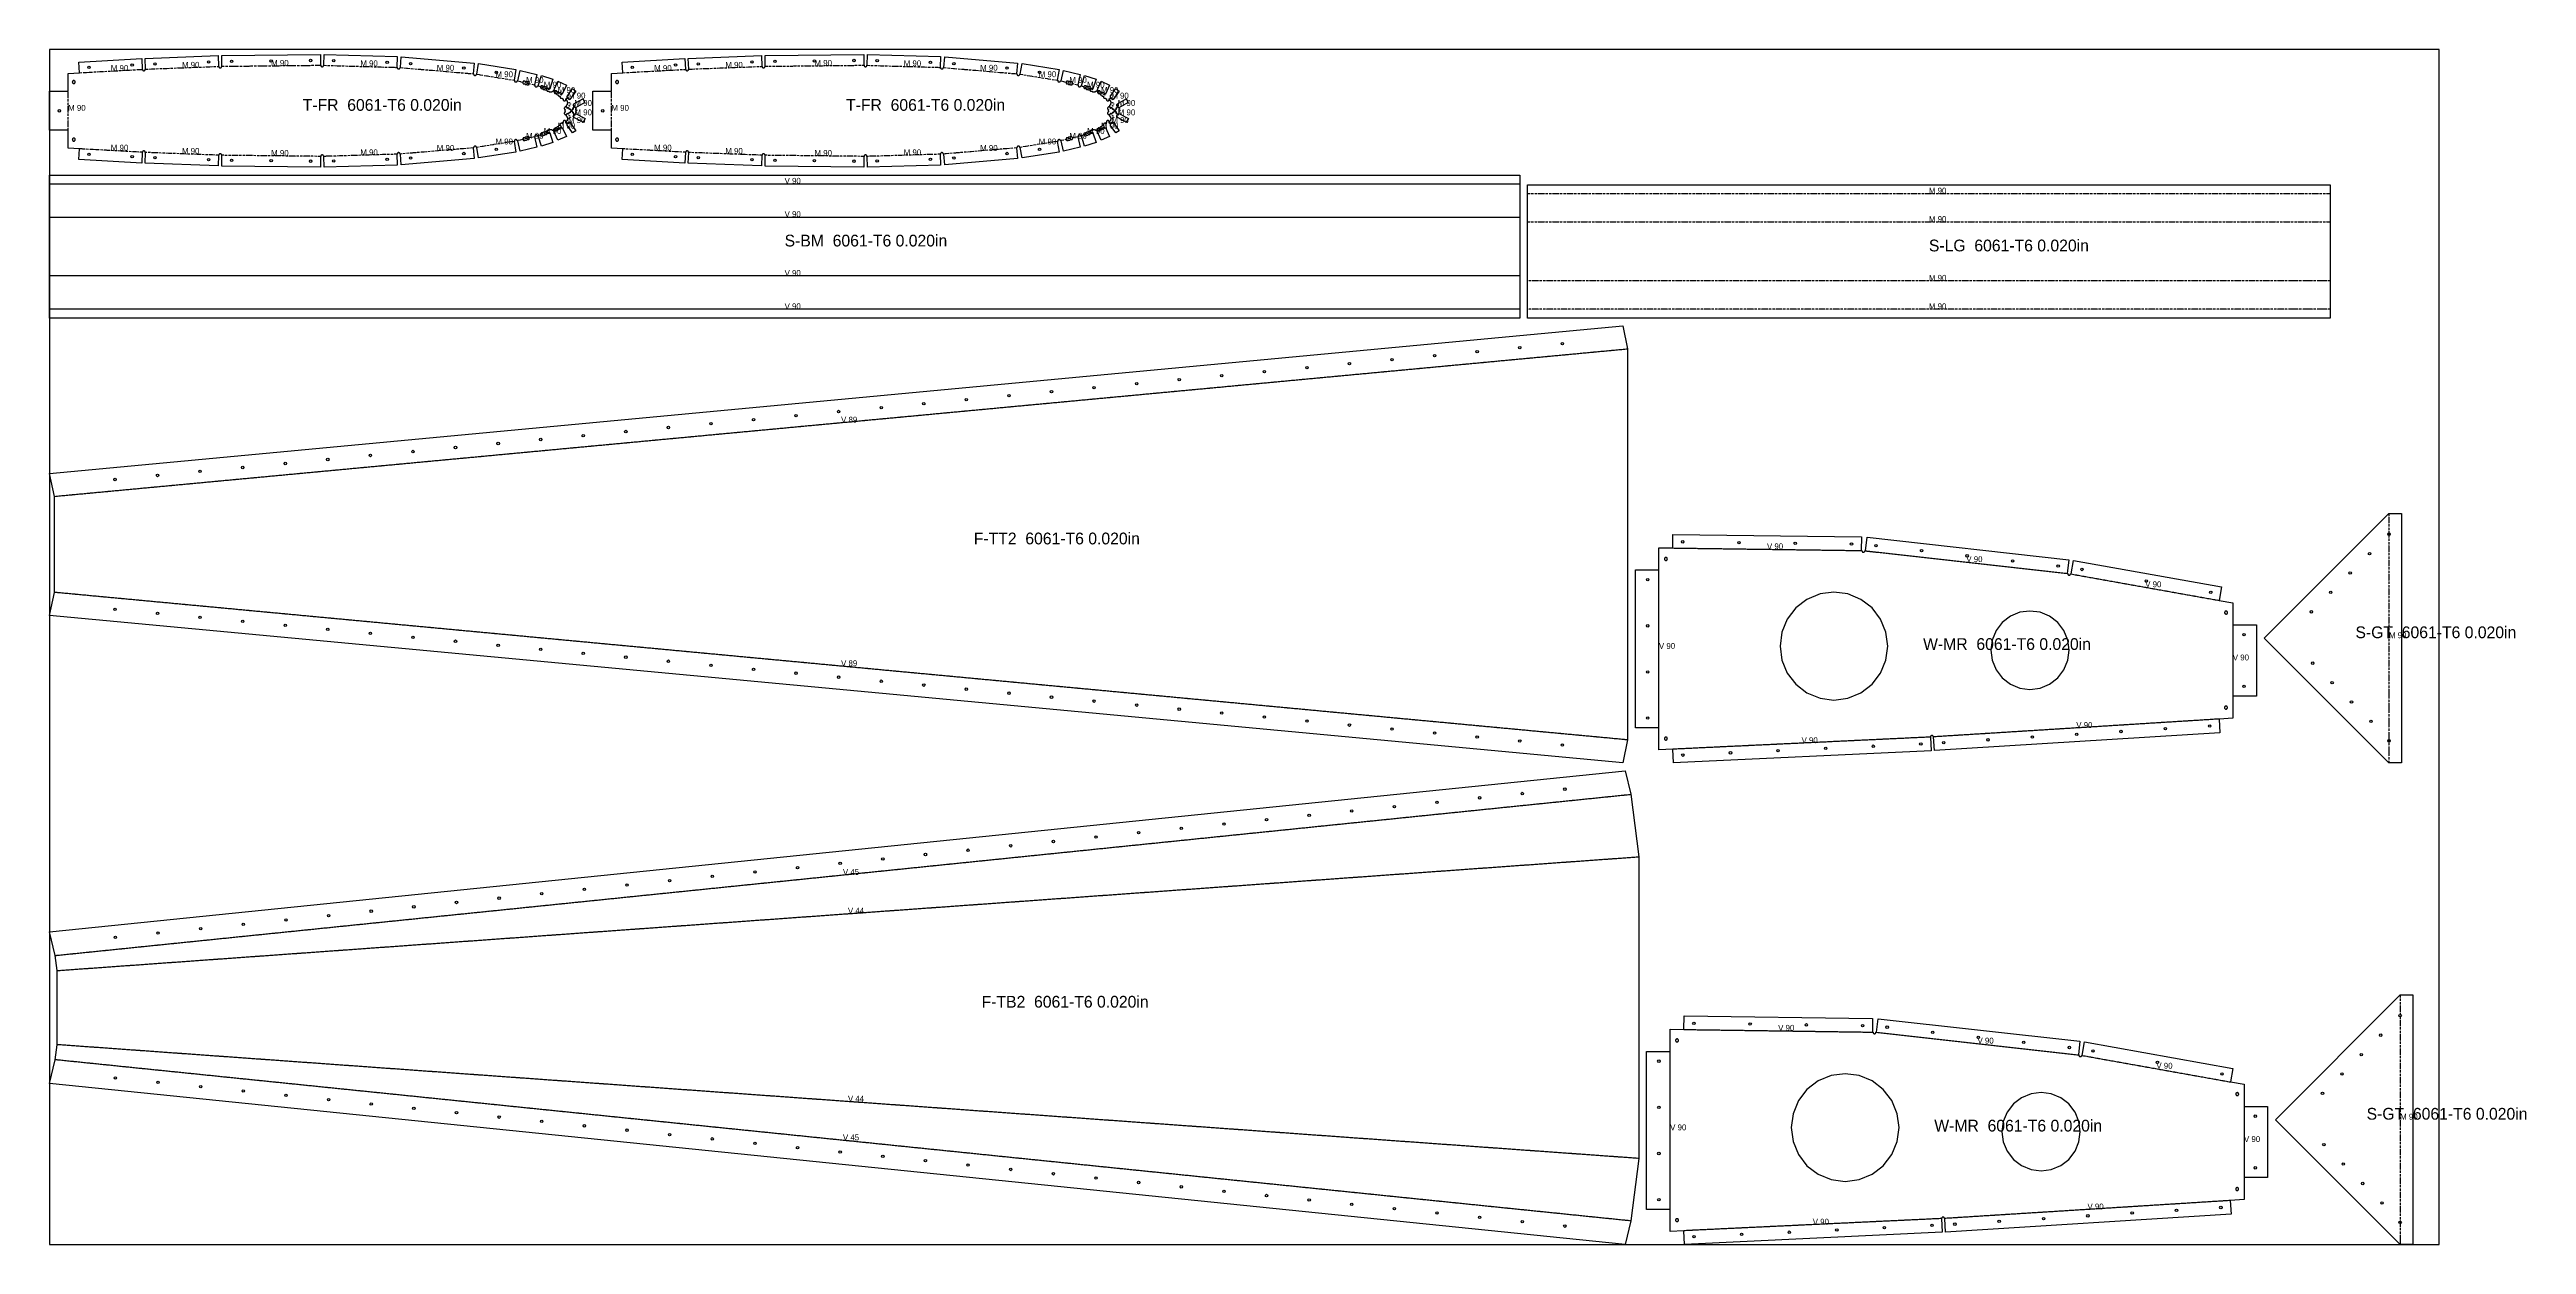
# Model space of a CAD drawing. Header units: millimetres. Extents: x 0 to 2527, y 0 to 1219.
import ezdxf

# ---------------------------------------------------------------- set-up
doc = ezdxf.new("R2010")
doc.units = ezdxf.units.MM
doc.linetypes.add('DASHDOT', pattern=[3.556, 2.54, -0.508, 0, -0.508])
doc.linetypes.add('DASHED', pattern=[1.524, 1.27, -0.254])
for name, color, linetype in [('CUT', 7, 'CONTINUOUS'), ('ETCH', 8, 'CONTINUOUS'), ('HOLE', 6, 'CONTINUOUS'), ('MOUNTAIN', 5, 'DASHDOT'), ('VALLEY', 1, 'DASHED')]:
    doc.layers.add(name, color=color, linetype=linetype)

msp = doc.modelspace()

# ---------------------------------------------------------------- linework, layer by layer
at = {"layer": 'CUT'}
for points in [[(527.4, 1162.2), (527.4, 1162.1), (527.3, 1162), (527.2, 1161.8), (527.2, 1161.7), (527.2, 1161.5), (527.1, 1161.4), (527.1, 1161.2), (527.2, 1161.1), (527.2, 1160.9), (527.2, 1160.8), (527.3, 1160.7), (527.4, 1160.5), (527.4, 1160.4), (527.5, 1160.3), (527.6, 1160.2), (527.7, 1160.1), (527.9, 1160), (528, 1159.9), (528.1, 1159.9), (528.3, 1159.8), (528.4, 1159.8), (528.6, 1159.8), (528.7, 1159.8), (528.9, 1159.8), (529, 1159.8), (529.1, 1159.9), (529.3, 1159.9), (529.4, 1160), (529.4, 1160), (529.4, 1159.9), (529.4, 1159.8), (529.5, 1159.6), (529.5, 1159.5), (529.6, 1159.4), (529.6, 1159.2), (529.7, 1159.1), (529.8, 1159), (529.9, 1158.9), (530, 1158.8), (530.2, 1158.7), (530.3, 1158.6), (530.4, 1158.6), (530.6, 1158.5), (530.7, 1158.5), (530.8, 1158.5), (531, 1158.5), (531.1, 1158.5), (531.1, 1158.5), (531.2, 1158.3), (531.2, 1158.2), (531.3, 1158.1), (531.4, 1157.9), (531.5, 1157.8), (531.6, 1157.7), (531.7, 1157.6), (531.8, 1157.5), (531.9, 1157.5), (532.1, 1157.4), (532.2, 1157.4), (532.4, 1157.3), (532.5, 1157.3), (532.6, 1157.3), (532.8, 1157.3), (532.9, 1157.4), (533.1, 1157.4), (533.2, 1157.5), (533.3, 1157.5), (533.4, 1157.5), (533.3, 1157.5), (533.2, 1157.4), (533.2, 1157.3), (533.1, 1157.1), (533.1, 1157), (533, 1156.8), (533, 1156.7), (533, 1156.5), (533, 1156.4), (533.1, 1156.3), (533.1, 1156.1), (533.2, 1156), (533.2, 1155.8), (533.3, 1155.7), (533.4, 1155.6), (533.5, 1155.5), (533.6, 1155.4), (533.8, 1155.3), (533.9, 1155.3), (534, 1155.2), (534.1, 1155.2), (534.1, 1155.1), (534.1, 1155), (534.1, 1154.8), (534.1, 1154.7), (534.1, 1154.6), (534.1, 1154.4), (534.2, 1154.3), (534.2, 1154.1), (534.3, 1154), (534.4, 1153.9), (534.5, 1153.8), (534.6, 1153.7), (534.7, 1153.6), (534.8, 1153.5), (534.9, 1153.4), (535.1, 1153.4), (535.2, 1153.3), (535.3, 1153.3), (535.5, 1153.3), (535.6, 1153.3), (535.8, 1153.3), (535.9, 1153.3), (536.1, 1153.3), (536.2, 1153.4), (536.3, 1153.5), (536.5, 1153.6), (536.6, 1153.6), (536.7, 1153.7), (536.7, 1153.8), (546.4, 1148.8), (544.3, 1144.8), (535.1, 1149.6), (535.1, 1149.6), (535.1, 1149.7), (535.1, 1149.9), (535, 1150), (535, 1150.2), (534.9, 1150.3), (534.8, 1150.4), (534.7, 1150.5), (534.6, 1150.6), (534.5, 1150.7), (534.4, 1150.8), (534.3, 1150.9), (534.1, 1150.9), (534, 1151), (534.1, 1151), (534.3, 1151.1), (534.4, 1151.1), (534.5, 1151.2), (534.6, 1151.3), (534.7, 1151.4), (534.8, 1151.5), (534.9, 1151.7), (535, 1151.8), (535, 1151.9), (535.1, 1152.1), (535.1, 1152.2), (535.1, 1152.3), (535.1, 1152.5), (535.1, 1152.6), (535.1, 1152.8), (535, 1152.9), (535, 1153.1), (534.9, 1153.2), (534.8, 1153.3), (534.7, 1153.4), (534.6, 1153.5), (534.5, 1153.6), (534.4, 1153.7), (534.3, 1153.8), (534.1, 1153.8), (534, 1153.9), (534, 1153.9), (534.1, 1154), (534.1, 1154.2), (534.1, 1154.3), (534.1, 1154.5), (534, 1154.6), (534, 1154.8), (533.9, 1154.9), (533.9, 1155), (533.8, 1155.2), (533.7, 1155.3), (533.6, 1155.4), (533.5, 1155.5), (533.4, 1155.6), (533.2, 1155.6), (533.1, 1155.7), (533, 1155.7), (532.8, 1155.8), (532.7, 1155.8), (532.5, 1155.8), (532.4, 1155.8), (532.2, 1155.7), (532.1, 1155.7), (531.9, 1155.6), (531.8, 1155.6), (531.8, 1155.6), (531.8, 1155.6), (531.9, 1155.7), (532, 1155.8), (532, 1156), (532.1, 1156.1), (532.1, 1156.3), (532.1, 1156.4), (532.1, 1156.6), (532.1, 1156.7), (532.1, 1156.8), (532, 1157), (532, 1157.1), (531.9, 1157.3), (531.8, 1157.4), (531.7, 1157.5), (531.6, 1157.6), (531.5, 1157.7), (531.4, 1157.8), (531.3, 1157.8), (531.1, 1157.9), (531, 1157.9), (530.9, 1158), (530.7, 1158), (530.6, 1158), (530.4, 1158), (530.4, 1158), (530.4, 1158.2), (530.3, 1158.3), (530.3, 1158.4), (530.2, 1158.5), (530.1, 1158.7), (530, 1158.8), (529.9, 1158.9), (529.8, 1158.9), (529.6, 1159), (529.5, 1159.1), (529.4, 1159.1), (529.2, 1159.1), (529.1, 1159.2), (528.9, 1159.2), (528.8, 1159.1), (528.6, 1159.1), (528.5, 1159.1), (528.3, 1159), (528.2, 1158.9), (528.2, 1158.9), (528.2, 1159), (528.2, 1159.2), (528.2, 1159.3), (528.1, 1159.5), (528.1, 1159.6), (528, 1159.7), (527.9, 1159.9), (527.8, 1160), (527.7, 1160.1), (527.6, 1160.2), (527.5, 1160.2), (527.3, 1160.3), (527.2, 1160.4), (527.1, 1160.4), (526.9, 1160.5), (526.8, 1160.5), (526.6, 1160.5), (526.5, 1160.5), (526.3, 1160.4), (526.2, 1160.4), (526.1, 1160.3), (525.9, 1160.3), (525.8, 1160.2), (525.7, 1160.1), (525.6, 1160), (525.5, 1159.9), (525.4, 1159.7), (525.3, 1159.6), (525.3, 1159.5), (525.2, 1159.3), (525.2, 1159.2), (525.2, 1159.1), (525.2, 1158.9), (525.2, 1158.8), (525.2, 1158.6), (525.3, 1158.5), (525.3, 1158.3), (525.4, 1158.2), (525.5, 1158.1), (525.6, 1158), (525.7, 1157.9), (525.8, 1157.8), (525.9, 1157.7), (526, 1157.6), (526.2, 1157.6), (526.3, 1157.5), (526.2, 1157.5), (526.1, 1157.4), (526, 1157.3), (526, 1157.1), (525.9, 1157), (525.9, 1156.9), (525.8, 1156.7), (525.8, 1156.6), (525.8, 1156.4), (525.8, 1156.3), (525.9, 1156.1), (525.9, 1156), (526, 1155.9), (526, 1155.7), (526.1, 1155.6), (526.2, 1155.5), (526.3, 1155.4), (526.2, 1155.4), (526.1, 1155.4), (525.9, 1155.3), (525.8, 1155.2), (525.7, 1155.1), (525.6, 1155), (525.5, 1154.9), (525.4, 1154.8), (525.3, 1154.7), (525.3, 1154.5), (525.2, 1154.4), (525.2, 1154.2), (525.2, 1154.1), (525.2, 1154), (525.2, 1153.8), (525.2, 1153.7), (525.3, 1153.5), (525.3, 1153.4), (525.4, 1153.3), (525.5, 1153.1), (525.6, 1153), (525.7, 1152.9), (525.8, 1152.8), (525.9, 1152.7), (526, 1152.7), (526.2, 1152.6), (526.3, 1152.6), (526.5, 1152.5), (526.6, 1152.5), (526.8, 1152.5), (526.9, 1152.5), (527.1, 1152.6), (527.2, 1152.6), (527.3, 1152.7), (527.5, 1152.7), (527.5, 1152.7), (527.4, 1152.7), (527.4, 1152.6), (527.3, 1152.5), (527.2, 1152.3), (527.2, 1152.2), (527.2, 1152), (527.1, 1151.9), (527.1, 1151.7), (527.2, 1151.6), (527.2, 1151.4), (527.2, 1151.3), (527.3, 1151.2), (527.4, 1151), (527.4, 1150.9), (527.5, 1150.8), (527.6, 1150.7), (527.7, 1150.6), (527.9, 1150.5), (528, 1150.5), (528.1, 1150.4), (528.2, 1150.4), (528.2, 1150.3), (528.2, 1150.2), (528.2, 1150), (528.2, 1149.9), (528.2, 1149.7), (528.2, 1149.6), (528.3, 1149.5), (528.3, 1149.3), (528.4, 1149.2), (528.5, 1149.1), (528.6, 1149), (528.7, 1148.8), (528.8, 1148.8), (528.9, 1148.7), (529, 1148.6), (529.2, 1148.5), (529.3, 1148.5), (529.2, 1148.5), (529.1, 1148.4), (528.9, 1148.4), (528.8, 1148.3), (528.7, 1148.2), (528.6, 1148.1), (528.5, 1148), (528.4, 1147.8), (528.3, 1147.7), (528.3, 1147.6), (528.2, 1147.4), (528.2, 1147.3), (528.2, 1147.1), (528.2, 1147), (528.2, 1146.8), (528.2, 1146.7), (528.3, 1146.6), (528.3, 1146.5), (528.3, 1146.5), (528.1, 1146.5), (528, 1146.4), (527.9, 1146.3), (527.8, 1146.3), (527.6, 1146.2), (527.5, 1146.1), (527.4, 1146), (527.4, 1145.8), (527.3, 1145.7), (527.2, 1145.6), (527.2, 1145.4), (527.2, 1145.3), (527.1, 1145.1), (527.1, 1145), (527.2, 1144.8), (527.2, 1144.7), (527.2, 1144.6), (527.3, 1144.4), (527.4, 1144.3), (527.4, 1144.2), (527.5, 1144.1), (527.6, 1143.9), (527.7, 1143.9), (527.9, 1143.8), (528, 1143.7), (528.1, 1143.6), (528.3, 1143.6), (528.4, 1143.6), (528.6, 1143.6), (528.7, 1143.6), (528.9, 1143.6), (529, 1143.6), (529.1, 1143.6), (529.3, 1143.7), (529.4, 1143.8), (529.5, 1143.8), (529.6, 1143.9), (529.8, 1144), (529.8, 1144.2), (529.9, 1144.3), (530, 1144.4), (530.1, 1144.5), (530.1, 1144.7), (530.1, 1144.8), (530.1, 1145), (530.1, 1145.1), (530.2, 1145.1), (530.3, 1145), (530.4, 1145), (530.6, 1144.9), (530.7, 1144.9), (530.8, 1144.9), (530.9, 1144.9), (537, 1136.2), (533.7, 1133.9), (528, 1141.9), (528, 1142.1), (528.1, 1142.2), (528.1, 1142.3), (528.2, 1142.5), (528.2, 1142.6), (528.2, 1142.8), (528.2, 1142.9), (528.2, 1143.1), (528.1, 1143.2), (528.1, 1143.4), (528, 1143.5), (527.9, 1143.6), (527.8, 1143.7), (527.7, 1143.8), (527.6, 1143.9), (527.5, 1144), (527.3, 1144.1), (527.2, 1144.1), (527.1, 1144.2), (526.9, 1144.2), (526.8, 1144.2), (526.6, 1144.2), (526.6, 1144.2), (526.6, 1144.2), (526.7, 1144.3), (526.7, 1144.5), (526.8, 1144.6), (526.8, 1144.7), (526.9, 1144.9), (526.9, 1145), (526.9, 1145.2), (526.9, 1145.3), (526.8, 1145.5), (526.8, 1145.6), (526.8, 1145.7), (526.7, 1145.9), (526.6, 1146), (526.5, 1146.1), (526.4, 1146.2), (526.3, 1146.3), (526.2, 1146.4), (526, 1146.5), (525.9, 1146.5), (525.8, 1146.6), (525.6, 1146.6), (525.5, 1146.6), (525.3, 1146.6), (525.2, 1146.6), (525, 1146.6), (524.9, 1146.5), (524.8, 1146.5), (524.6, 1146.4), (524.5, 1146.3), (524.4, 1146.2), (524.3, 1146.1), (524.2, 1146), (524.1, 1145.9), (524, 1145.8), (524, 1145.6), (523.9, 1145.5), (523.9, 1145.3), (523.9, 1145.2), (523.9, 1145.1), (523.9, 1144.9), (523.9, 1144.8), (524, 1144.6), (524, 1144.6), (524, 1144.6), (523.9, 1144.5), (523.7, 1144.5), (523.6, 1144.4), (523.5, 1144.3), (523.4, 1144.2), (523.2, 1144.1), (523.2, 1144), (523.1, 1143.9), (523, 1143.8), (523, 1143.7), (523, 1143.7), (522.8, 1143.7), (522.7, 1143.8), (522.5, 1143.8), (522.4, 1143.8), (522.2, 1143.8), (522.1, 1143.8), (521.9, 1143.8), (521.8, 1143.7), (521.7, 1143.7), (521.5, 1143.6), (521.4, 1143.5), (521.3, 1143.4), (521.2, 1143.3), (521.1, 1143.2), (521, 1143.1), (521, 1143), (520.9, 1142.8), (520.9, 1142.7), (520.8, 1142.5), (520.8, 1142.4), (520.8, 1142.3), (520.8, 1142.1), (520.8, 1142), (520.9, 1141.8), (520.9, 1141.7), (521, 1141.6), (521.1, 1141.5), (521, 1141.4), (521, 1141.3), (521, 1141.3), (520.9, 1141.4), (520.7, 1141.4), (520.6, 1141.5), (520.4, 1141.5), (520.3, 1141.5), (520.1, 1141.5), (520, 1141.4), (519.9, 1141.4), (519.7, 1141.3), (519.6, 1141.3), (519.5, 1141.2), (519.4, 1141.1), (519.2, 1141), (519.2, 1140.9), (519.1, 1140.8), (519, 1140.6), (518.9, 1140.5), (518.9, 1140.4), (518.9, 1140.3), (518.8, 1140.3), (518.6, 1140.3), (518.5, 1140.3), (518.3, 1140.3), (518.2, 1140.2), (518.1, 1140.2), (517.9, 1140.1), (517.8, 1140), (517.7, 1139.9), (517.6, 1139.8), (517.5, 1139.7), (517.4, 1139.6), (517.4, 1139.5), (517.3, 1139.3), (517.3, 1139.2), (517.2, 1139), (517.2, 1138.9), (517.2, 1138.8), (517.2, 1138.8), (517.1, 1138.9), (516.9, 1138.9), (516.8, 1139), (516.6, 1139), (516.5, 1139), (516.4, 1139), (516.2, 1139), (516.1, 1139), (515.9, 1138.9), (515.8, 1138.9), (515.7, 1138.8), (515.5, 1138.7), (515.4, 1138.6), (515.3, 1138.5), (515.2, 1138.4), (515.1, 1138.3), (515.1, 1138.2), (515, 1138), (515, 1137.9), (514.9, 1137.7), (514.9, 1137.6), (514.9, 1137.4), (514.9, 1137.3), (515, 1137.2), (515, 1137), (515.1, 1136.9), (515.1, 1136.7), (515.2, 1136.6), (515.3, 1136.5), (515.4, 1136.4), (515.5, 1136.3), (515.6, 1136.2), (515.8, 1136.2), (515.9, 1136.1), (516, 1136.1), (516.2, 1136), (516.3, 1136), (516.5, 1136), (516.6, 1136), (516.8, 1136.1), (516.9, 1136.1), (517.1, 1136.2), (517.2, 1136.2), (517.3, 1136.3), (517.4, 1136.4), (517.5, 1136.5), (517.6, 1136.6), (517.7, 1136.7), (517.8, 1136.9), (517.8, 1137), (517.9, 1137.1), (517.9, 1137.3), (517.9, 1137.4), (517.9, 1137.5), (517.9, 1137.5), (518.1, 1137.5), (518.2, 1137.4), (518.3, 1137.4), (518.5, 1137.3), (518.6, 1137.3), (518.8, 1137.3), (518.9, 1137.3), (519.1, 1137.4), (519.2, 1137.4), (519.3, 1137.5), (519.5, 1137.5), (519.6, 1137.6), (519.7, 1137.7), (519.8, 1137.8), (519.9, 1137.9), (520, 1138), (520.1, 1138.2), (520.1, 1138.3), (520.1, 1138.3), (520.2, 1138.2), (520.4, 1138.2), (520.5, 1138.1), (520.7, 1138.1), (520.8, 1138.1), (521, 1138.1), (521.1, 1138.1), (521.2, 1138.2), (521.4, 1138.2), (521.5, 1138.3), (521.6, 1138.4), (521.8, 1138.5), (521.9, 1138.6), (522, 1138.7), (522, 1138.8), (522.1, 1139), (522.2, 1139.1), (522.2, 1139.2), (522.2, 1139.3), (522.3, 1139.3), (522.5, 1139.3), (522.6, 1139.3), (522.8, 1139.3), (522.9, 1139.4), (523, 1139.4), (523.1, 1139.5), (527.3, 1130.2), (518.7, 1126.4), (514.2, 1136.4), (513.5, 1136.1), (513.5, 1136.2), (513.4, 1136.3), (513.3, 1136.5), (513.2, 1136.6), (513.1, 1136.7), (513, 1136.8), (512.9, 1136.8), (512.8, 1136.9), (512.6, 1137), (512.5, 1137), (512.4, 1137), (512.2, 1137.1), (512.1, 1137.1), (511.9, 1137.1), (511.8, 1137), (511.6, 1137), (511.5, 1136.9), (511.4, 1136.9), (511.4, 1136.9), (511.3, 1137), (511.1, 1137.1), (511, 1137.1), (510.8, 1137.1), (510.7, 1137.2), (510.5, 1137.2), (510.4, 1137.1), (510.2, 1137.1), (510.1, 1137.1), (510, 1137), (509.8, 1136.9), (509.7, 1136.9), (509.6, 1136.8), (509.5, 1136.7), (509.4, 1136.6), (509.4, 1136.5), (509.2, 1136.5), (509.1, 1136.6), (508.9, 1136.6), (508.8, 1136.6), (508.6, 1136.6), (508.5, 1136.6), (508.4, 1136.6), (508.2, 1136.5), (508.1, 1136.5), (507.9, 1136.4), (507.8, 1136.3), (507.7, 1136.2), (507.6, 1136.1), (507.5, 1136), (507.4, 1135.9), (507.4, 1135.8), (507.3, 1135.6), (507.3, 1135.5), (507.2, 1135.4), (507.2, 1135.2), (507.2, 1135.1), (507.2, 1134.9), (507.2, 1134.9), (507.2, 1134.9), (507.1, 1135), (507, 1135.1), (506.8, 1135.1), (506.7, 1135.2), (506.5, 1135.2), (506.4, 1135.2), (506.2, 1135.2), (506.1, 1135.2), (506, 1135.2), (505.8, 1135.1), (505.7, 1135.1), (505.5, 1135), (505.4, 1134.9), (505.3, 1134.8), (505.2, 1134.7), (505.1, 1134.6), (505.1, 1134.5), (504.9, 1134.6), (504.8, 1134.6), (504.6, 1134.7), (504.5, 1134.7), (504.4, 1134.7), (504.2, 1134.7), (504.1, 1134.6), (503.9, 1134.6), (503.8, 1134.5), (503.7, 1134.5), (503.5, 1134.4), (503.4, 1134.3), (503.3, 1134.2), (503.2, 1134.1), (503.1, 1134), (503.1, 1133.8), (503, 1133.7), (503, 1133.8), (502.9, 1133.8), (502.7, 1133.9), (502.6, 1133.9), (502.5, 1133.9), (502.3, 1133.9), (502.2, 1133.9), (502, 1133.9), (501.9, 1133.8), (501.7, 1133.8), (501.6, 1133.7), (501.5, 1133.6), (501.4, 1133.5), (501.3, 1133.4), (501.2, 1133.3), (501.1, 1133.2), (501, 1133), (501, 1132.9), (500.9, 1132.8), (500.9, 1132.6), (500.9, 1132.5), (500.9, 1132.3), (500.9, 1132.2), (500.9, 1132), (501, 1131.9), (501, 1131.8), (501.1, 1131.6), (501.2, 1131.5), (501.3, 1131.4), (501.4, 1131.3), (501.5, 1131.2), (501.6, 1131.1), (501.7, 1131), (501.9, 1131), (502, 1130.9), (502.1, 1130.9), (502.3, 1130.9), (502.4, 1130.9), (502.6, 1130.9), (502.7, 1130.9), (502.9, 1131), (503, 1131), (503.1, 1131.1), (503.3, 1131.2), (503.4, 1131.3), (503.5, 1131.4), (503.6, 1131.5), (503.7, 1131.6), (503.7, 1131.8), (503.8, 1131.8), (503.8, 1131.8), (503.9, 1131.8), (504, 1131.7), (504.2, 1131.7), (504.3, 1131.7), (504.5, 1131.7), (504.6, 1131.7), (504.8, 1131.7), (504.9, 1131.8), (505.1, 1131.8), (505.2, 1131.9), (505.3, 1132), (505.4, 1132.1), (505.5, 1132.2), (505.6, 1132.3), (505.7, 1132.4), (505.8, 1132.3), (505.9, 1132.3), (506.1, 1132.2), (506.2, 1132.2), (506.4, 1132.2), (506.5, 1132.2), (506.7, 1132.3), (506.8, 1132.3), (506.9, 1132.4), (507.1, 1132.4), (507.2, 1132.5), (507.3, 1132.6), (507.4, 1132.7), (507.5, 1132.8), (507.6, 1132.9), (507.7, 1133.1), (507.7, 1133.2), (507.8, 1133.3), (507.8, 1133.5), (507.8, 1133.6), (507.8, 1133.8), (507.8, 1133.9), (507.8, 1134), (507.8, 1133.9), (507.9, 1133.8), (508.1, 1133.8), (508.2, 1133.7), (508.3, 1133.7), (508.5, 1133.6), (508.6, 1133.6), (508.8, 1133.6), (508.9, 1133.6), (509.1, 1133.7), (509.2, 1133.7), (509.3, 1133.8), (509.5, 1133.8), (509.6, 1133.9), (509.7, 1134), (509.8, 1134.1), (509.9, 1134.2), (510, 1134.3), (510.1, 1134.2), (510.2, 1134.2), (510.3, 1134.2), (513.4, 1124.3), (501.8, 1120.6), (498.4, 1131.1), (498, 1130.9), (498, 1131), (497.9, 1131.2), (497.8, 1131.3), (497.8, 1131.4), (497.7, 1131.5), (497.6, 1131.6), (497.5, 1131.7), (497.3, 1131.8), (497.2, 1131.9), (497.1, 1132), (496.9, 1132), (496.8, 1132), (496.6, 1132), (496.5, 1132), (496.3, 1132), (496.2, 1132), (496.1, 1132), (495.9, 1131.9), (495.8, 1131.8), (495.7, 1131.8), (495.5, 1131.7), (495.4, 1131.6), (495.4, 1131.4), (495.3, 1131.3), (495.2, 1131.2), (495.1, 1131.1), (495.1, 1130.9), (495.1, 1130.8), (495.1, 1130.6), (495.1, 1130.5), (495.1, 1130.3), (495.1, 1130.2), (495.1, 1130.1), (494.7, 1130), (497.2, 1119.3), (480.2, 1115.3), (477.7, 1126), (477.2, 1125.9), (477.2, 1126), (477.2, 1126.1), (477.1, 1126.3), (477, 1126.4), (477, 1126.5), (476.9, 1126.6), (476.8, 1126.7), (476.7, 1126.8), (476.5, 1126.9), (476.4, 1127), (476.3, 1127), (476.1, 1127.1), (476, 1127.1), (475.8, 1127.1), (475.7, 1127.1), (475.5, 1127.1), (475.4, 1127.1), (475.3, 1127), (475.1, 1127), (475, 1126.9), (474.9, 1126.8), (474.8, 1126.7), (474.7, 1126.6), (474.6, 1126.5), (474.5, 1126.4), (474.4, 1126.3), (474.3, 1126.1), (474.3, 1126), (474.3, 1125.9), (474.3, 1125.7), (474.3, 1125.6), (474.3, 1125.4), (474.3, 1125.3), (473.9, 1125.3), (475.6, 1114.4), (437.8, 1108.4), (436.1, 1119.2), (435.7, 1119.1), (435.6, 1119.2), (435.6, 1119.3), (435.6, 1119.4), (435.5, 1119.6), (435.5, 1119.7), (435.4, 1119.8), (435.3, 1120), (435.2, 1120.1), (435.1, 1120.1), (434.9, 1120.2), (434.8, 1120.3), (434.7, 1120.4), (434.5, 1120.4), (434.4, 1120.4), (434.2, 1120.4), (434.1, 1120.4), (434, 1120.4), (433.8, 1120.4), (433.7, 1120.4), (433.5, 1120.3), (433.4, 1120.2), (433.3, 1120.2), (433.2, 1120.1), (433.1, 1120), (433, 1119.9), (432.9, 1119.7), (432.8, 1119.6), (432.8, 1119.5), (432.7, 1119.3), (432.7, 1119.2), (432.7, 1119), (432.7, 1118.9), (432.7, 1118.8), (432.2, 1118.7), (433.2, 1107.8), (358.9, 1101.5), (358, 1112.4), (357.7, 1112.4), (357.7, 1112.5), (357.6, 1112.7), (357.6, 1112.8), (357.5, 1112.9), (357.5, 1113.1), (357.4, 1113.2), (357.3, 1113.3), (357.2, 1113.4), (357.1, 1113.5), (356.9, 1113.6), (356.8, 1113.7), (356.7, 1113.7), (356.5, 1113.8), (356.4, 1113.8), (356.3, 1113.8), (356.1, 1113.8), (356, 1113.8), (355.8, 1113.8), (355.7, 1113.7), (355.5, 1113.7), (355.4, 1113.6), (355.3, 1113.5), (355.2, 1113.4), (355.1, 1113.3), (355, 1113.2), (354.9, 1113.1), (354.8, 1113), (354.8, 1112.8), (354.7, 1112.7), (354.7, 1112.5), (354.7, 1112.4), (354.7, 1112.2), (354.7, 1112.2), (354.3, 1112.2), (354.7, 1101.2), (280.2, 1099.1), (279.9, 1110), (279.7, 1110), (279.7, 1110.1), (279.7, 1110.2), (279.6, 1110.4), (279.6, 1110.5), (279.5, 1110.7), (279.5, 1110.8), (279.4, 1110.9), (279.3, 1111), (279.2, 1111.1), (279.1, 1111.2), (278.9, 1111.3), (278.8, 1111.4), (278.7, 1111.4), (278.5, 1111.5), (278.4, 1111.5), (278.3, 1111.5), (278.1, 1111.5), (278, 1111.5), (277.8, 1111.5), (277.7, 1111.4), (277.5, 1111.4), (277.4, 1111.3), (277.3, 1111.2), (277.2, 1111.1), (277.1, 1111), (277, 1110.9), (276.9, 1110.8), (276.8, 1110.7), (276.8, 1110.5), (276.7, 1110.4), (276.7, 1110.2), (276.7, 1110.1), (276.7, 1110), (276.4, 1110), (276.3, 1099), (175.7, 1100.1), (175.8, 1111.1), (175.7, 1111.1), (175.7, 1111.2), (175.7, 1111.3), (175.6, 1111.5), (175.6, 1111.6), (175.5, 1111.8), (175.5, 1111.9), (175.4, 1112), (175.3, 1112.1), (175.2, 1112.2), (175.1, 1112.3), (175, 1112.4), (174.8, 1112.5), (174.7, 1112.5), (174.5, 1112.6), (174.4, 1112.6), (174.3, 1112.6), (174.1, 1112.6), (174, 1112.6), (173.8, 1112.6), (173.7, 1112.5), (173.5, 1112.5), (173.4, 1112.4), (173.3, 1112.3), (173.2, 1112.2), (173.1, 1112.1), (173, 1112), (172.9, 1111.9), (172.8, 1111.8), (172.8, 1111.6), (172.7, 1111.5), (172.7, 1111.4), (172.7, 1111.2), (172.7, 1111.2), (172.5, 1111.2), (172.1, 1100.2), (97.4, 1103.1), (97.8, 1114), (97.7, 1114), (97.7, 1114.2), (97.7, 1114.3), (97.6, 1114.4), (97.6, 1114.6), (97.5, 1114.7), (97.5, 1114.9), (97.4, 1115), (97.3, 1115.1), (97.2, 1115.2), (97.1, 1115.3), (97, 1115.4), (96.8, 1115.4), (96.7, 1115.5), (96.5, 1115.5), (96.4, 1115.6), (96.3, 1115.6), (96.1, 1115.6), (96, 1115.6), (95.8, 1115.5), (95.7, 1115.5), (95.5, 1115.4), (95.4, 1115.4), (95.3, 1115.3), (95.2, 1115.2), (95.1, 1115.1), (95, 1115), (94.9, 1114.9), (94.8, 1114.7), (94.8, 1114.6), (94.7, 1114.5), (94.7, 1114.3), (94.7, 1114.2), (94.7, 1114.2), (94.6, 1114.2), (94, 1103.2), (29.9, 1106.7), (30.5, 1117.7), (19, 1118.3), (19, 1136.6), (0, 1136.6), (0, 1176.4), (19, 1176.4), (19, 1194.7), (30.5, 1195.3), (29.9, 1206.2), (94, 1209.8), (94.6, 1198.8), (94.7, 1198.8), (94.7, 1198.7), (94.7, 1198.5), (94.8, 1198.4), (94.8, 1198.3), (94.9, 1198.1), (95, 1198), (95.1, 1197.9), (95.2, 1197.8), (95.3, 1197.7), (95.4, 1197.6), (95.5, 1197.5), (95.7, 1197.5), (95.8, 1197.4), (95.9, 1197.4), (96.1, 1197.4), (96.2, 1197.4), (96.4, 1197.4), (96.5, 1197.4), (96.7, 1197.5), (96.8, 1197.5), (96.9, 1197.6), (97.1, 1197.7), (97.2, 1197.8), (97.3, 1197.9), (97.4, 1198), (97.5, 1198.1), (97.5, 1198.2), (97.6, 1198.4), (97.6, 1198.5), (97.7, 1198.7), (97.7, 1198.8), (97.7, 1199), (97.7, 1199), (97.8, 1199), (97.4, 1209.9), (172.1, 1212.8), (172.5, 1201.8), (172.7, 1201.8), (172.7, 1201.8), (172.7, 1201.6), (172.7, 1201.5), (172.8, 1201.4), (172.8, 1201.2), (172.9, 1201.1), (173, 1201), (173.1, 1200.9), (173.2, 1200.8), (173.3, 1200.7), (173.4, 1200.6), (173.5, 1200.5), (173.7, 1200.4), (173.8, 1200.4), (173.9, 1200.4), (174.1, 1200.4), (174.2, 1200.4), (174.4, 1200.4), (174.5, 1200.4), (174.7, 1200.4), (174.8, 1200.5), (174.9, 1200.6), (175.1, 1200.6), (175.2, 1200.7), (175.3, 1200.8), (175.4, 1201), (175.5, 1201.1), (175.5, 1201.2), (175.6, 1201.3), (175.6, 1201.5), (175.7, 1201.6), (175.7, 1201.8), (175.7, 1201.9), (175.8, 1201.9), (175.7, 1212.9), (276.3, 1214), (276.4, 1203), (276.7, 1203), (276.7, 1202.9), (276.7, 1202.8), (276.7, 1202.6), (276.8, 1202.5), (276.8, 1202.3), (276.9, 1202.2), (277, 1202.1), (277.1, 1202), (277.2, 1201.9), (277.3, 1201.8), (277.4, 1201.7), (277.5, 1201.6), (277.7, 1201.6), (277.8, 1201.5), (277.9, 1201.5), (278.1, 1201.5), (278.2, 1201.5), (278.4, 1201.5), (278.5, 1201.5), (278.7, 1201.6), (278.8, 1201.6), (278.9, 1201.7), (279.1, 1201.8), (279.2, 1201.8), (279.3, 1202), (279.4, 1202.1), (279.5, 1202.2), (279.5, 1202.3), (279.6, 1202.5), (279.6, 1202.6), (279.7, 1202.7), (279.7, 1202.9), (279.7, 1203), (279.9, 1202.9), (280.2, 1213.9), (354.7, 1211.8), (354.3, 1200.8), (354.7, 1200.8), (354.7, 1200.8), (354.7, 1200.6), (354.7, 1200.5), (354.7, 1200.3), (354.8, 1200.2), (354.8, 1200), (354.9, 1199.9), (355, 1199.8), (355.1, 1199.7), (355.2, 1199.6), (355.3, 1199.5), (355.4, 1199.4), (355.5, 1199.3), (355.7, 1199.3), (355.8, 1199.2), (355.9, 1199.2), (356.1, 1199.2), (356.2, 1199.2), (356.4, 1199.2), (356.5, 1199.2), (356.7, 1199.3), (356.8, 1199.3), (356.9, 1199.4), (357.1, 1199.5), (357.2, 1199.6), (357.3, 1199.7), (357.4, 1199.8), (357.4, 1199.9), (357.5, 1200), (357.6, 1200.2), (357.6, 1200.3), (357.7, 1200.5), (357.7, 1200.6), (357.7, 1200.6), (358, 1200.6), (358.9, 1211.5), (433.2, 1205.2), (432.2, 1194.3), (432.7, 1194.2), (432.7, 1194.1), (432.7, 1194), (432.7, 1193.8), (432.7, 1193.7), (432.7, 1193.5), (432.8, 1193.4), (432.9, 1193.3), (433, 1193.1), (433, 1193), (433.1, 1192.9), (433.3, 1192.8), (433.4, 1192.8), (433.5, 1192.7), (433.6, 1192.6), (433.8, 1192.6), (433.9, 1192.6), (434.1, 1192.5), (434.2, 1192.5), (434.4, 1192.5), (434.5, 1192.6), (434.7, 1192.6), (434.8, 1192.7), (434.9, 1192.7), (435, 1192.8), (435.2, 1192.9), (435.3, 1193), (435.4, 1193.1), (435.4, 1193.3), (435.5, 1193.4), (435.6, 1193.5), (435.6, 1193.7), (435.6, 1193.8), (435.7, 1193.9), (436.1, 1193.8), (437.8, 1204.6), (475.6, 1198.6), (473.9, 1187.7), (474.3, 1187.7), (474.3, 1187.6), (474.3, 1187.4), (474.3, 1187.3), (474.3, 1187.1), (474.3, 1187), (474.3, 1186.9), (474.4, 1186.7), (474.5, 1186.6), (474.5, 1186.5), (474.6, 1186.4), (474.7, 1186.2), (474.9, 1186.2), (475, 1186.1), (475.1, 1186), (475.2, 1185.9), (475.4, 1185.9), (475.5, 1185.9), (475.7, 1185.9), (475.8, 1185.9), (476, 1185.9), (476.1, 1185.9), (476.3, 1185.9), (476.4, 1186), (476.5, 1186.1), (476.6, 1186.1), (476.8, 1186.2), (476.9, 1186.3), (477, 1186.5), (477, 1186.6), (477.1, 1186.7), (477.2, 1186.8), (477.2, 1187), (477.2, 1187.1), (477.7, 1187), (480.2, 1197.7), (497.2, 1193.6), (494.7, 1183), (495.1, 1182.9), (495.1, 1182.8), (495.1, 1182.7), (495.1, 1182.5), (495.1, 1182.4), (495.1, 1182.2), (495.1, 1182.1), (495.1, 1181.9), (495.2, 1181.8), (495.3, 1181.7), (495.3, 1181.6), (495.4, 1181.4), (495.5, 1181.3), (495.6, 1181.2), (495.8, 1181.2), (495.9, 1181.1), (496, 1181), (496.2, 1181), (496.3, 1181), (496.5, 1180.9), (496.6, 1180.9), (496.8, 1181), (496.9, 1181), (497, 1181), (497.2, 1181.1), (497.3, 1181.1), (497.4, 1181.2), (497.6, 1181.3), (497.7, 1181.4), (497.8, 1181.5), (497.8, 1181.7), (497.9, 1181.8), (498, 1181.9), (498, 1182.1), (498.4, 1181.9), (501.8, 1192.4), (513.4, 1188.7), (510.3, 1178.8), (510.2, 1178.8), (510.1, 1178.7), (510, 1178.7), (510, 1178.7), (509.9, 1178.7), (509.8, 1178.9), (509.7, 1179), (509.6, 1179.1), (509.5, 1179.1), (509.4, 1179.2), (509.2, 1179.3), (509.1, 1179.3), (508.9, 1179.3), (508.8, 1179.4), (508.6, 1179.4), (508.5, 1179.3), (508.4, 1179.3), (508.2, 1179.3), (508.1, 1179.2), (507.9, 1179.1), (507.8, 1179.1), (507.8, 1179), (507.8, 1179), (507.8, 1179.2), (507.8, 1179.3), (507.8, 1179.5), (507.8, 1179.6), (507.7, 1179.8), (507.7, 1179.9), (507.6, 1180), (507.5, 1180.2), (507.4, 1180.3), (507.3, 1180.4), (507.2, 1180.5), (507.1, 1180.6), (507, 1180.6), (506.8, 1180.7), (506.7, 1180.7), (506.5, 1180.8), (506.4, 1180.8), (506.2, 1180.8), (506.1, 1180.8), (506, 1180.7), (505.8, 1180.7), (505.7, 1180.6), (505.7, 1180.6), (505.6, 1180.7), (505.5, 1180.8), (505.4, 1180.9), (505.3, 1181), (505.2, 1181.1), (505.1, 1181.1), (504.9, 1181.2), (504.8, 1181.3), (504.6, 1181.3), (504.5, 1181.3), (504.4, 1181.3), (504.2, 1181.3), (504.1, 1181.3), (503.9, 1181.2), (503.8, 1181.2), (503.8, 1181.1), (503.7, 1181.2), (503.7, 1181.3), (503.6, 1181.5), (503.5, 1181.6), (503.4, 1181.7), (503.3, 1181.8), (503.1, 1181.9), (503, 1181.9), (502.9, 1182), (502.7, 1182), (502.6, 1182.1), (502.5, 1182.1), (502.3, 1182.1), (502.2, 1182.1), (502, 1182), (501.9, 1182), (501.7, 1181.9), (501.6, 1181.9), (501.5, 1181.8), (501.4, 1181.7), (501.3, 1181.6), (501.2, 1181.5), (501.1, 1181.4), (501, 1181.2), (501, 1181.1), (500.9, 1181), (500.9, 1180.8), (500.9, 1180.7), (500.9, 1180.5), (500.9, 1180.4), (500.9, 1180.2), (501, 1180.1), (501, 1180), (501.1, 1179.8), (501.2, 1179.7), (501.3, 1179.6), (501.4, 1179.5), (501.5, 1179.4), (501.6, 1179.3), (501.7, 1179.2), (501.9, 1179.2), (502, 1179.1), (502.1, 1179.1), (502.3, 1179.1), (502.4, 1179.1), (502.6, 1179.1), (502.7, 1179.1), (502.9, 1179.2), (503, 1179.2), (503, 1179.2), (503.1, 1179.2), (503.1, 1179), (503.2, 1178.9), (503.3, 1178.8), (503.4, 1178.7), (503.5, 1178.6), (503.6, 1178.5), (503.8, 1178.4), (503.9, 1178.4), (504, 1178.3), (504.2, 1178.3), (504.3, 1178.3), (504.5, 1178.3), (504.6, 1178.3), (504.8, 1178.3), (504.9, 1178.4), (505.1, 1178.4), (505.1, 1178.4), (505.1, 1178.4), (505.2, 1178.3), (505.3, 1178.2), (505.4, 1178.1), (505.5, 1178), (505.7, 1177.9), (505.8, 1177.9), (505.9, 1177.8), (506.1, 1177.8), (506.2, 1177.8), (506.4, 1177.8), (506.5, 1177.8), (506.7, 1177.8), (506.8, 1177.9), (506.9, 1177.9), (507.1, 1178), (507.2, 1178.1), (507.2, 1178.1), (507.2, 1178.1), (507.2, 1177.9), (507.2, 1177.8), (507.2, 1177.6), (507.3, 1177.5), (507.3, 1177.4), (507.4, 1177.2), (507.4, 1177.1), (507.5, 1177), (507.6, 1176.9), (507.7, 1176.7), (507.8, 1176.7), (507.9, 1176.6), (508.1, 1176.5), (508.2, 1176.4), (508.3, 1176.4), (508.5, 1176.4), (508.6, 1176.4), (508.8, 1176.4), (508.9, 1176.4), (509.1, 1176.4), (509.2, 1176.4), (509.3, 1176.5), (509.4, 1176.5), (509.4, 1176.4), (509.5, 1176.3), (509.6, 1176.2), (509.7, 1176.1), (509.8, 1176), (510, 1176), (510.1, 1175.9), (510.2, 1175.9), (510.4, 1175.8), (510.5, 1175.8), (510.7, 1175.8), (510.8, 1175.8), (511, 1175.9), (511.1, 1175.9), (511.2, 1176), (511.4, 1176), (511.4, 1176.1), (511.5, 1176.1), (511.6, 1176), (511.8, 1176), (511.9, 1175.9), (512, 1175.9), (512.2, 1175.9), (512.3, 1175.9), (512.5, 1176), (512.6, 1176), (512.8, 1176.1), (512.9, 1176.1), (513, 1176.2), (513.1, 1176.3), (513.2, 1176.4), (513.3, 1176.5), (513.4, 1176.6), (513.5, 1176.8), (513.5, 1176.9), (513.5, 1176.9), (514.2, 1176.6), (518.7, 1186.6), (527.3, 1182.7), (523.1, 1173.5), (523.1, 1173.6), (522.9, 1173.6), (522.8, 1173.7), (522.6, 1173.7), (522.5, 1173.7), (522.3, 1173.7), (522.2, 1173.7), (522.2, 1173.7), (522.2, 1173.9), (522.1, 1174), (522, 1174.1), (522, 1174.3), (521.9, 1174.4), (521.8, 1174.5), (521.7, 1174.6), (521.5, 1174.7), (521.4, 1174.7), (521.3, 1174.8), (521.1, 1174.8), (521, 1174.9), (520.8, 1174.9), (520.7, 1174.9), (520.5, 1174.9), (520.4, 1174.8), (520.3, 1174.8), (520.1, 1174.7), (520.1, 1174.7), (520.1, 1174.8), (520, 1174.9), (519.9, 1175.1), (519.8, 1175.2), (519.7, 1175.3), (519.6, 1175.4), (519.5, 1175.4), (519.4, 1175.5), (519.2, 1175.6), (519.1, 1175.6), (518.9, 1175.6), (518.8, 1175.7), (518.6, 1175.7), (518.5, 1175.6), (518.3, 1175.6), (518.2, 1175.6), (518.1, 1175.5), (517.9, 1175.5), (517.9, 1175.4), (517.9, 1175.5), (517.9, 1175.7), (517.9, 1175.8), (517.8, 1176), (517.8, 1176.1), (517.7, 1176.2), (517.6, 1176.4), (517.5, 1176.5), (517.4, 1176.6), (517.3, 1176.7), (517.2, 1176.8), (517.1, 1176.8), (516.9, 1176.9), (516.8, 1176.9), (516.6, 1177), (516.5, 1177), (516.4, 1177), (516.2, 1177), (516.1, 1176.9), (515.9, 1176.9), (515.8, 1176.8), (515.7, 1176.8), (515.5, 1176.7), (515.4, 1176.6), (515.3, 1176.5), (515.2, 1176.4), (515.1, 1176.3), (515.1, 1176.1), (515, 1176), (515, 1175.8), (514.9, 1175.7), (514.9, 1175.6), (514.9, 1175.4), (514.9, 1175.3), (515, 1175.1), (515, 1175), (515.1, 1174.8), (515.1, 1174.7), (515.2, 1174.6), (515.3, 1174.5), (515.4, 1174.4), (515.5, 1174.3), (515.6, 1174.2), (515.8, 1174.1), (515.9, 1174.1), (516, 1174), (516.2, 1174), (516.3, 1174), (516.5, 1174), (516.6, 1174), (516.8, 1174), (516.9, 1174.1), (517.1, 1174.1), (517.2, 1174.2), (517.2, 1174.2), (517.2, 1174.1), (517.2, 1174), (517.2, 1173.8), (517.3, 1173.7), (517.3, 1173.5), (517.4, 1173.4), (517.5, 1173.3), (517.6, 1173.2), (517.7, 1173.1), (517.8, 1173), (517.9, 1172.9), (518.1, 1172.8), (518.2, 1172.8), (518.3, 1172.7), (518.5, 1172.7), (518.6, 1172.7), (518.8, 1172.7), (518.9, 1172.7), (518.9, 1172.6), (518.9, 1172.5), (519, 1172.4), (519.1, 1172.2), (519.1, 1172.1), (519.2, 1172), (519.3, 1171.9), (519.5, 1171.8), (519.6, 1171.7), (519.7, 1171.6), (519.8, 1171.6), (520, 1171.5), (520.1, 1171.5), (520.3, 1171.5), (520.4, 1171.5), (520.6, 1171.5), (520.7, 1171.5), (520.9, 1171.6), (521, 1171.6), (521, 1171.7), (521, 1171.6), (521, 1171.6), (521, 1171.4), (520.9, 1171.3), (520.9, 1171.2), (520.8, 1171), (520.8, 1170.9), (520.8, 1170.7), (520.8, 1170.6), (520.8, 1170.4), (520.9, 1170.3), (520.9, 1170.2), (521, 1170), (521.1, 1169.9), (521.2, 1169.8), (521.3, 1169.7), (521.4, 1169.6), (521.5, 1169.5), (521.7, 1169.4), (521.8, 1169.4), (521.9, 1169.3), (522.1, 1169.3), (522.2, 1169.3), (522.4, 1169.3), (522.5, 1169.3), (522.7, 1169.3), (522.8, 1169.4), (522.9, 1169.4), (523, 1169.4), (523, 1169.4), (523.1, 1169.2), (523.1, 1169.1), (523.2, 1169), (523.3, 1168.9), (523.5, 1168.8), (523.6, 1168.7), (523.7, 1168.6), (523.8, 1168.6), (523.9, 1168.6), (523.9, 1168.5), (523.9, 1168.4), (523.9, 1168.2), (523.9, 1168.1), (523.9, 1167.9), (523.9, 1167.8), (524, 1167.7), (524, 1167.5), (524.1, 1167.4), (524.2, 1167.3), (524.3, 1167.1), (524.4, 1167), (524.5, 1166.9), (524.6, 1166.9), (524.7, 1166.8), (524.9, 1166.7), (525, 1166.7), (525.2, 1166.7), (525.3, 1166.6), (525.5, 1166.6), (525.6, 1166.7), (525.7, 1166.7), (525.9, 1166.7), (526, 1166.8), (526.2, 1166.9), (526.3, 1166.9), (526.4, 1167), (526.5, 1167.1), (526.6, 1167.2), (526.7, 1167.4), (526.7, 1167.5), (526.8, 1167.6), (526.8, 1167.8), (526.9, 1167.9), (526.9, 1168.1), (526.9, 1168.2), (526.9, 1168.4), (526.8, 1168.5), (526.8, 1168.6), (526.8, 1168.8), (526.8, 1168.8), (526.9, 1168.8), (527.1, 1168.8), (527.2, 1168.9), (527.3, 1168.9), (527.5, 1169), (527.5, 1169), (527.4, 1169), (527.4, 1168.8), (527.3, 1168.7), (527.2, 1168.6), (527.2, 1168.4), (527.2, 1168.3), (527.1, 1168.1), (527.1, 1168), (527.2, 1167.8), (527.2, 1167.7), (527.2, 1167.6), (527.3, 1167.4), (527.4, 1167.3), (527.4, 1167.2), (527.5, 1167.1), (527.6, 1166.9), (527.7, 1166.9), (527.9, 1166.8), (528, 1166.7), (528.1, 1166.6), (528.2, 1166.6), (528.2, 1166.6), (528.2, 1166.4), (528.2, 1166.3), (528.2, 1166.1), (528.2, 1166), (528.2, 1165.8), (528.3, 1165.7), (528.3, 1165.6), (528.4, 1165.4), (528.5, 1165.3), (528.6, 1165.2), (528.7, 1165.1), (528.8, 1165), (528.9, 1164.9), (529, 1164.9), (529.2, 1164.8), (529.3, 1164.8), (529.2, 1164.7), (529.1, 1164.7), (528.9, 1164.6), (528.8, 1164.5), (528.7, 1164.4), (528.6, 1164.3), (528.5, 1164.2), (528.4, 1164.1), (528.3, 1164), (528.3, 1163.8), (528.2, 1163.7), (528.2, 1163.5), (528.2, 1163.4), (528.2, 1163.2), (528.2, 1163.1), (528.2, 1163), (528.3, 1162.8), (528.3, 1162.8), (528.3, 1162.8), (528.1, 1162.7), (528, 1162.7), (527.9, 1162.6), (527.8, 1162.5), (527.6, 1162.4), (527.5, 1162.3), (527.4, 1162.2)], [(1081.8, 1162.2), (1081.7, 1162.1), (1081.6, 1162), (1081.6, 1161.8), (1081.5, 1161.7), (1081.5, 1161.5), (1081.5, 1161.4), (1081.5, 1161.2), (1081.5, 1161.1), (1081.5, 1160.9), (1081.6, 1160.8), (1081.6, 1160.7), (1081.7, 1160.5), (1081.8, 1160.4), (1081.9, 1160.3), (1082, 1160.2), (1082.1, 1160.1), (1082.2, 1160), (1082.4, 1159.9), (1082.5, 1159.9), (1082.6, 1159.8), (1082.8, 1159.8), (1082.9, 1159.8), (1083.1, 1159.8), (1083.2, 1159.8), (1083.4, 1159.8), (1083.5, 1159.9), (1083.6, 1159.9), (1083.8, 1160), (1083.8, 1160), (1083.8, 1159.9), (1083.8, 1159.8), (1083.8, 1159.6), (1083.9, 1159.5), (1083.9, 1159.4), (1084, 1159.2), (1084.1, 1159.1), (1084.2, 1159), (1084.3, 1158.9), (1084.4, 1158.8), (1084.5, 1158.7), (1084.6, 1158.6), (1084.8, 1158.6), (1084.9, 1158.5), (1085.1, 1158.5), (1085.2, 1158.5), (1085.3, 1158.5), (1085.5, 1158.5), (1085.5, 1158.5), (1085.5, 1158.3), (1085.6, 1158.2), (1085.6, 1158.1), (1085.7, 1157.9), (1085.8, 1157.8), (1085.9, 1157.7), (1086, 1157.6), (1086.2, 1157.5), (1086.3, 1157.5), (1086.4, 1157.4), (1086.6, 1157.4), (1086.7, 1157.3), (1086.9, 1157.3), (1087, 1157.3), (1087.1, 1157.3), (1087.3, 1157.4), (1087.4, 1157.4), (1087.6, 1157.5), (1087.7, 1157.5), (1087.7, 1157.5), (1087.7, 1157.5), (1087.6, 1157.4), (1087.5, 1157.3), (1087.5, 1157.1), (1087.4, 1157), (1087.4, 1156.8), (1087.4, 1156.7), (1087.4, 1156.5), (1087.4, 1156.4), (1087.4, 1156.3), (1087.5, 1156.1), (1087.5, 1156), (1087.6, 1155.8), (1087.7, 1155.7), (1087.8, 1155.6), (1087.9, 1155.5), (1088, 1155.4), (1088.1, 1155.3), (1088.2, 1155.3), (1088.4, 1155.2), (1088.5, 1155.2), (1088.5, 1155.1), (1088.4, 1155), (1088.4, 1154.8), (1088.4, 1154.7), (1088.4, 1154.6), (1088.5, 1154.4), (1088.5, 1154.3), (1088.6, 1154.1), (1088.6, 1154), (1088.7, 1153.9), (1088.8, 1153.8), (1088.9, 1153.7), (1089, 1153.6), (1089.1, 1153.5), (1089.3, 1153.4), (1089.4, 1153.4), (1089.6, 1153.3), (1089.7, 1153.3), (1089.8, 1153.3), (1090, 1153.3), (1090.1, 1153.3), (1090.3, 1153.3), (1090.4, 1153.3), (1090.6, 1153.4), (1090.7, 1153.5), (1090.8, 1153.6), (1090.9, 1153.6), (1091, 1153.7), (1091.1, 1153.8), (1100.7, 1148.8), (1098.6, 1144.8), (1089.5, 1149.6), (1089.5, 1149.6), (1089.5, 1149.7), (1089.4, 1149.9), (1089.4, 1150), (1089.3, 1150.2), (1089.3, 1150.3), (1089.2, 1150.4), (1089.1, 1150.5), (1089, 1150.6), (1088.9, 1150.7), (1088.8, 1150.8), (1088.6, 1150.9), (1088.5, 1150.9), (1088.4, 1151), (1088.5, 1151), (1088.6, 1151.1), (1088.7, 1151.1), (1088.9, 1151.2), (1089, 1151.3), (1089.1, 1151.4), (1089.2, 1151.5), (1089.3, 1151.7), (1089.3, 1151.8), (1089.4, 1151.9), (1089.4, 1152.1), (1089.5, 1152.2), (1089.5, 1152.3), (1089.5, 1152.5), (1089.5, 1152.6), (1089.4, 1152.8), (1089.4, 1152.9), (1089.3, 1153.1), (1089.3, 1153.2), (1089.2, 1153.3), (1089.1, 1153.4), (1089, 1153.5), (1088.9, 1153.6), (1088.8, 1153.7), (1088.6, 1153.8), (1088.5, 1153.8), (1088.4, 1153.9), (1088.4, 1153.9), (1088.4, 1154), (1088.4, 1154.2), (1088.4, 1154.3), (1088.4, 1154.5), (1088.4, 1154.6), (1088.3, 1154.8), (1088.3, 1154.9), (1088.2, 1155), (1088.1, 1155.2), (1088.1, 1155.3), (1087.9, 1155.4), (1087.8, 1155.5), (1087.7, 1155.6), (1087.6, 1155.6), (1087.4, 1155.7), (1087.3, 1155.7), (1087.2, 1155.8), (1087, 1155.8), (1086.9, 1155.8), (1086.7, 1155.8), (1086.6, 1155.7), (1086.4, 1155.7), (1086.3, 1155.6), (1086.2, 1155.6), (1086.2, 1155.6), (1086.2, 1155.6), (1086.3, 1155.7), (1086.3, 1155.8), (1086.4, 1156), (1086.4, 1156.1), (1086.5, 1156.3), (1086.5, 1156.4), (1086.5, 1156.6), (1086.5, 1156.7), (1086.4, 1156.8), (1086.4, 1157), (1086.3, 1157.1), (1086.3, 1157.3), (1086.2, 1157.4), (1086.1, 1157.5), (1086, 1157.6), (1085.9, 1157.7), (1085.8, 1157.8), (1085.6, 1157.8), (1085.5, 1157.9), (1085.4, 1157.9), (1085.2, 1158), (1085.1, 1158), (1084.9, 1158), (1084.8, 1158), (1084.8, 1158), (1084.7, 1158.2), (1084.7, 1158.3), (1084.6, 1158.4), (1084.5, 1158.5), (1084.5, 1158.7), (1084.3, 1158.8), (1084.2, 1158.9), (1084.1, 1158.9), (1084, 1159), (1083.8, 1159.1), (1083.7, 1159.1), (1083.6, 1159.1), (1083.4, 1159.2), (1083.3, 1159.2), (1083.1, 1159.1), (1083, 1159.1), (1082.8, 1159.1), (1082.7, 1159), (1082.6, 1158.9), (1082.5, 1158.9), (1082.5, 1159), (1082.5, 1159.2), (1082.5, 1159.3), (1082.5, 1159.5), (1082.4, 1159.6), (1082.3, 1159.7), (1082.3, 1159.9), (1082.2, 1160), (1082.1, 1160.1), (1081.9, 1160.2), (1081.8, 1160.2), (1081.7, 1160.3), (1081.6, 1160.4), (1081.4, 1160.4), (1081.3, 1160.5), (1081.1, 1160.5), (1081, 1160.5), (1080.8, 1160.5), (1080.7, 1160.4), (1080.6, 1160.4), (1080.4, 1160.3), (1080.3, 1160.3), (1080.2, 1160.2), (1080, 1160.1), (1079.9, 1160), (1079.8, 1159.9), (1079.8, 1159.7), (1079.7, 1159.6), (1079.6, 1159.5), (1079.6, 1159.3), (1079.6, 1159.2), (1079.6, 1159.1), (1079.6, 1158.9), (1079.6, 1158.8), (1079.6, 1158.6), (1079.6, 1158.5), (1079.7, 1158.3), (1079.8, 1158.2), (1079.8, 1158.1), (1079.9, 1158), (1080, 1157.9), (1080.1, 1157.8), (1080.3, 1157.7), (1080.4, 1157.6), (1080.5, 1157.6), (1080.6, 1157.5), (1080.6, 1157.5), (1080.5, 1157.4), (1080.4, 1157.3), (1080.3, 1157.1), (1080.3, 1157), (1080.2, 1156.9), (1080.2, 1156.7), (1080.2, 1156.6), (1080.2, 1156.4), (1080.2, 1156.3), (1080.2, 1156.1), (1080.3, 1156), (1080.3, 1155.9), (1080.4, 1155.7), (1080.5, 1155.6), (1080.6, 1155.5), (1080.6, 1155.4), (1080.6, 1155.4), (1080.4, 1155.4), (1080.3, 1155.3), (1080.2, 1155.2), (1080, 1155.1), (1079.9, 1155), (1079.8, 1154.9), (1079.8, 1154.8), (1079.7, 1154.7), (1079.6, 1154.5), (1079.6, 1154.4), (1079.6, 1154.2), (1079.6, 1154.1), (1079.6, 1154), (1079.6, 1153.8), (1079.6, 1153.7), (1079.6, 1153.5), (1079.7, 1153.4), (1079.8, 1153.3), (1079.8, 1153.1), (1079.9, 1153), (1080, 1152.9), (1080.1, 1152.8), (1080.3, 1152.7), (1080.4, 1152.7), (1080.5, 1152.6), (1080.7, 1152.6), (1080.8, 1152.5), (1081, 1152.5), (1081.1, 1152.5), (1081.3, 1152.5), (1081.4, 1152.6), (1081.5, 1152.6), (1081.7, 1152.7), (1081.8, 1152.7), (1081.8, 1152.7), (1081.8, 1152.7), (1081.7, 1152.6), (1081.6, 1152.5), (1081.6, 1152.3), (1081.5, 1152.2), (1081.5, 1152), (1081.5, 1151.9), (1081.5, 1151.7), (1081.5, 1151.6), (1081.5, 1151.4), (1081.6, 1151.3), (1081.6, 1151.2), (1081.7, 1151), (1081.8, 1150.9), (1081.9, 1150.8), (1082, 1150.7), (1082.1, 1150.6), (1082.2, 1150.5), (1082.4, 1150.5), (1082.5, 1150.4), (1082.6, 1150.4), (1082.6, 1150.3), (1082.6, 1150.2), (1082.5, 1150), (1082.5, 1149.9), (1082.6, 1149.7), (1082.6, 1149.6), (1082.6, 1149.5), (1082.7, 1149.3), (1082.7, 1149.2), (1082.8, 1149.1), (1082.9, 1149), (1083, 1148.8), (1083.1, 1148.8), (1083.3, 1148.7), (1083.4, 1148.6), (1083.5, 1148.5), (1083.6, 1148.5), (1083.5, 1148.5), (1083.4, 1148.4), (1083.3, 1148.4), (1083.2, 1148.3), (1083, 1148.2), (1082.9, 1148.1), (1082.8, 1148), (1082.8, 1147.8), (1082.7, 1147.7), (1082.6, 1147.6), (1082.6, 1147.4), (1082.6, 1147.3), (1082.5, 1147.1), (1082.5, 1147), (1082.6, 1146.8), (1082.6, 1146.7), (1082.6, 1146.6), (1082.6, 1146.5), (1082.6, 1146.5), (1082.5, 1146.5), (1082.4, 1146.4), (1082.2, 1146.3), (1082.1, 1146.3), (1082, 1146.2), (1081.9, 1146.1), (1081.8, 1146), (1081.7, 1145.8), (1081.6, 1145.7), (1081.6, 1145.6), (1081.5, 1145.4), (1081.5, 1145.3), (1081.5, 1145.1), (1081.5, 1145), (1081.5, 1144.8), (1081.5, 1144.7), (1081.6, 1144.6), (1081.6, 1144.4), (1081.7, 1144.3), (1081.8, 1144.2), (1081.9, 1144.1), (1082, 1143.9), (1082.1, 1143.9), (1082.2, 1143.8), (1082.4, 1143.7), (1082.5, 1143.6), (1082.6, 1143.6), (1082.8, 1143.6), (1082.9, 1143.6), (1083.1, 1143.6), (1083.2, 1143.6), (1083.4, 1143.6), (1083.5, 1143.6), (1083.6, 1143.7), (1083.8, 1143.8), (1083.9, 1143.8), (1084, 1143.9), (1084.1, 1144), (1084.2, 1144.2), (1084.3, 1144.3), (1084.4, 1144.4), (1084.4, 1144.5), (1084.5, 1144.7), (1084.5, 1144.8), (1084.5, 1145), (1084.5, 1145.1), (1084.5, 1145.1), (1084.6, 1145), (1084.8, 1145), (1084.9, 1144.9), (1085.1, 1144.9), (1085.2, 1144.9), (1085.2, 1144.9), (1091.3, 1136.2), (1088, 1133.9), (1082.3, 1141.9), (1082.4, 1142.1), (1082.5, 1142.2), (1082.5, 1142.3), (1082.5, 1142.5), (1082.5, 1142.6), (1082.5, 1142.8), (1082.5, 1142.9), (1082.5, 1143.1), (1082.5, 1143.2), (1082.4, 1143.4), (1082.3, 1143.5), (1082.3, 1143.6), (1082.2, 1143.7), (1082.1, 1143.8), (1081.9, 1143.9), (1081.8, 1144), (1081.7, 1144.1), (1081.6, 1144.1), (1081.4, 1144.2), (1081.3, 1144.2), (1081.1, 1144.2), (1081, 1144.2), (1080.9, 1144.2), (1080.9, 1144.2), (1081, 1144.3), (1081.1, 1144.5), (1081.2, 1144.6), (1081.2, 1144.7), (1081.2, 1144.9), (1081.2, 1145), (1081.2, 1145.2), (1081.2, 1145.3), (1081.2, 1145.5), (1081.2, 1145.6), (1081.1, 1145.7), (1081, 1145.9), (1081, 1146), (1080.9, 1146.1), (1080.8, 1146.2), (1080.6, 1146.3), (1080.5, 1146.4), (1080.4, 1146.5), (1080.3, 1146.5), (1080.1, 1146.6), (1080, 1146.6), (1079.8, 1146.6), (1079.7, 1146.6), (1079.5, 1146.6), (1079.4, 1146.6), (1079.2, 1146.5), (1079.1, 1146.5), (1079, 1146.4), (1078.9, 1146.3), (1078.7, 1146.2), (1078.6, 1146.1), (1078.5, 1146), (1078.5, 1145.9), (1078.4, 1145.8), (1078.3, 1145.6), (1078.3, 1145.5), (1078.3, 1145.3), (1078.2, 1145.2), (1078.2, 1145.1), (1078.3, 1144.9), (1078.3, 1144.8), (1078.3, 1144.6), (1078.4, 1144.6), (1078.3, 1144.6), (1078.2, 1144.5), (1078.1, 1144.5), (1077.9, 1144.4), (1077.8, 1144.3), (1077.7, 1144.2), (1077.6, 1144.1), (1077.5, 1144), (1077.4, 1143.9), (1077.4, 1143.8), (1077.3, 1143.7), (1077.3, 1143.7), (1077.2, 1143.7), (1077, 1143.8), (1076.9, 1143.8), (1076.7, 1143.8), (1076.6, 1143.8), (1076.4, 1143.8), (1076.3, 1143.8), (1076.2, 1143.7), (1076, 1143.7), (1075.9, 1143.6), (1075.8, 1143.5), (1075.7, 1143.4), (1075.6, 1143.3), (1075.5, 1143.2), (1075.4, 1143.1), (1075.3, 1143), (1075.2, 1142.8), (1075.2, 1142.7), (1075.2, 1142.5), (1075.2, 1142.4), (1075.2, 1142.3), (1075.2, 1142.1), (1075.2, 1142), (1075.2, 1141.8), (1075.3, 1141.7), (1075.4, 1141.6), (1075.4, 1141.5), (1075.4, 1141.4), (1075.4, 1141.3), (1075.4, 1141.3), (1075.2, 1141.4), (1075.1, 1141.4), (1074.9, 1141.5), (1074.8, 1141.5), (1074.6, 1141.5), (1074.5, 1141.5), (1074.4, 1141.4), (1074.2, 1141.4), (1074.1, 1141.3), (1073.9, 1141.3), (1073.8, 1141.2), (1073.7, 1141.1), (1073.6, 1141), (1073.5, 1140.9), (1073.4, 1140.8), (1073.4, 1140.6), (1073.3, 1140.5), (1073.3, 1140.4), (1073.2, 1140.3), (1073.1, 1140.3), (1073, 1140.3), (1072.8, 1140.3), (1072.7, 1140.3), (1072.6, 1140.2), (1072.4, 1140.2), (1072.3, 1140.1), (1072.2, 1140), (1072.1, 1139.9), (1072, 1139.8), (1071.9, 1139.7), (1071.8, 1139.6), (1071.7, 1139.5), (1071.6, 1139.3), (1071.6, 1139.2), (1071.6, 1139), (1071.6, 1138.9), (1071.6, 1138.8), (1071.6, 1138.8), (1071.4, 1138.9), (1071.3, 1138.9), (1071.1, 1139), (1071, 1139), (1070.9, 1139), (1070.7, 1139), (1070.6, 1139), (1070.4, 1139), (1070.3, 1138.9), (1070.1, 1138.9), (1070, 1138.8), (1069.9, 1138.7), (1069.8, 1138.6), (1069.7, 1138.5), (1069.6, 1138.4), (1069.5, 1138.3), (1069.4, 1138.2), (1069.4, 1138), (1069.3, 1137.9), (1069.3, 1137.7), (1069.3, 1137.6), (1069.3, 1137.4), (1069.3, 1137.3), (1069.3, 1137.2), (1069.4, 1137), (1069.4, 1136.9), (1069.5, 1136.7), (1069.6, 1136.6), (1069.7, 1136.5), (1069.8, 1136.4), (1069.9, 1136.3), (1070, 1136.2), (1070.1, 1136.2), (1070.3, 1136.1), (1070.4, 1136.1), (1070.5, 1136), (1070.7, 1136), (1070.8, 1136), (1071, 1136), (1071.1, 1136.1), (1071.3, 1136.1), (1071.4, 1136.2), (1071.5, 1136.2), (1071.7, 1136.3), (1071.8, 1136.4), (1071.9, 1136.5), (1072, 1136.6), (1072.1, 1136.7), (1072.1, 1136.9), (1072.2, 1137), (1072.2, 1137.1), (1072.3, 1137.3), (1072.3, 1137.4), (1072.3, 1137.5), (1072.3, 1137.5), (1072.4, 1137.5), (1072.5, 1137.4), (1072.7, 1137.4), (1072.8, 1137.3), (1073, 1137.3), (1073.1, 1137.3), (1073.3, 1137.3), (1073.4, 1137.4), (1073.6, 1137.4), (1073.7, 1137.5), (1073.8, 1137.5), (1073.9, 1137.6), (1074.1, 1137.7), (1074.2, 1137.8), (1074.3, 1137.9), (1074.3, 1138), (1074.4, 1138.2), (1074.4, 1138.3), (1074.5, 1138.3), (1074.6, 1138.2), (1074.7, 1138.2), (1074.9, 1138.1), (1075, 1138.1), (1075.2, 1138.1), (1075.3, 1138.1), (1075.5, 1138.1), (1075.6, 1138.2), (1075.7, 1138.2), (1075.9, 1138.3), (1076, 1138.4), (1076.1, 1138.5), (1076.2, 1138.6), (1076.3, 1138.7), (1076.4, 1138.8), (1076.5, 1139), (1076.5, 1139.1), (1076.6, 1139.2), (1076.6, 1139.3), (1076.7, 1139.3), (1076.8, 1139.3), (1077, 1139.3), (1077.1, 1139.3), (1077.3, 1139.4), (1077.4, 1139.4), (1077.5, 1139.5), (1081.6, 1130.2), (1073.1, 1126.4), (1068.5, 1136.4), (1067.9, 1136.1), (1067.8, 1136.2), (1067.8, 1136.3), (1067.7, 1136.5), (1067.6, 1136.6), (1067.5, 1136.7), (1067.4, 1136.8), (1067.3, 1136.8), (1067.1, 1136.9), (1067, 1137), (1066.9, 1137), (1066.7, 1137), (1066.6, 1137.1), (1066.4, 1137.1), (1066.3, 1137.1), (1066.1, 1137), (1066, 1137), (1065.8, 1136.9), (1065.8, 1136.9), (1065.7, 1136.9), (1065.6, 1137), (1065.5, 1137.1), (1065.3, 1137.1), (1065.2, 1137.1), (1065, 1137.2), (1064.9, 1137.2), (1064.7, 1137.1), (1064.6, 1137.1), (1064.5, 1137.1), (1064.3, 1137), (1064.2, 1136.9), (1064.1, 1136.9), (1064, 1136.8), (1063.8, 1136.7), (1063.8, 1136.6), (1063.7, 1136.5), (1063.6, 1136.5), (1063.4, 1136.6), (1063.3, 1136.6), (1063.1, 1136.6), (1063, 1136.6), (1062.9, 1136.6), (1062.7, 1136.6), (1062.6, 1136.5), (1062.4, 1136.5), (1062.3, 1136.4), (1062.2, 1136.3), (1062.1, 1136.2), (1062, 1136.1), (1061.9, 1136), (1061.8, 1135.9), (1061.7, 1135.8), (1061.7, 1135.6), (1061.6, 1135.5), (1061.6, 1135.4), (1061.6, 1135.2), (1061.6, 1135.1), (1061.6, 1134.9), (1061.6, 1134.9), (1061.6, 1134.9), (1061.4, 1135), (1061.3, 1135.1), (1061.2, 1135.1), (1061, 1135.2), (1060.9, 1135.2), (1060.7, 1135.2), (1060.6, 1135.2), (1060.4, 1135.2), (1060.3, 1135.2), (1060.2, 1135.1), (1060, 1135.1), (1059.9, 1135), (1059.8, 1134.9), (1059.7, 1134.8), (1059.6, 1134.7), (1059.5, 1134.6), (1059.4, 1134.5), (1059.3, 1134.6), (1059.1, 1134.6), (1059, 1134.7), (1058.9, 1134.7), (1058.7, 1134.7), (1058.6, 1134.7), (1058.4, 1134.6), (1058.3, 1134.6), (1058.1, 1134.5), (1058, 1134.5), (1057.9, 1134.4), (1057.8, 1134.3), (1057.7, 1134.2), (1057.6, 1134.1), (1057.5, 1134), (1057.4, 1133.8), (1057.4, 1133.7), (1057.4, 1133.8), (1057.2, 1133.8), (1057.1, 1133.9), (1057, 1133.9), (1056.8, 1133.9), (1056.7, 1133.9), (1056.5, 1133.9), (1056.4, 1133.9), (1056.2, 1133.8), (1056.1, 1133.8), (1056, 1133.7), (1055.8, 1133.6), (1055.7, 1133.5), (1055.6, 1133.4), (1055.5, 1133.3), (1055.4, 1133.2), (1055.4, 1133), (1055.3, 1132.9), (1055.3, 1132.8), (1055.2, 1132.6), (1055.2, 1132.5), (1055.2, 1132.3), (1055.2, 1132.2), (1055.3, 1132), (1055.3, 1131.9), (1055.4, 1131.8), (1055.4, 1131.6), (1055.5, 1131.5), (1055.6, 1131.4), (1055.7, 1131.3), (1055.8, 1131.2), (1055.9, 1131.1), (1056.1, 1131), (1056.2, 1131), (1056.3, 1130.9), (1056.5, 1130.9), (1056.6, 1130.9), (1056.8, 1130.9), (1056.9, 1130.9), (1057.1, 1130.9), (1057.2, 1131), (1057.4, 1131), (1057.5, 1131.1), (1057.6, 1131.2), (1057.7, 1131.3), (1057.8, 1131.4), (1057.9, 1131.5), (1058, 1131.6), (1058.1, 1131.8), (1058.1, 1131.8), (1058.1, 1131.8), (1058.3, 1131.8), (1058.4, 1131.7), (1058.5, 1131.7), (1058.7, 1131.7), (1058.8, 1131.7), (1059, 1131.7), (1059.1, 1131.7), (1059.3, 1131.8), (1059.4, 1131.8), (1059.5, 1131.9), (1059.7, 1132), (1059.8, 1132.1), (1059.9, 1132.2), (1060, 1132.3), (1060, 1132.4), (1060.1, 1132.3), (1060.3, 1132.3), (1060.4, 1132.2), (1060.6, 1132.2), (1060.7, 1132.2), (1060.9, 1132.2), (1061, 1132.3), (1061.2, 1132.3), (1061.3, 1132.4), (1061.4, 1132.4), (1061.5, 1132.5), (1061.7, 1132.6), (1061.8, 1132.7), (1061.9, 1132.8), (1061.9, 1132.9), (1062, 1133.1), (1062.1, 1133.2), (1062.1, 1133.3), (1062.1, 1133.5), (1062.2, 1133.6), (1062.2, 1133.8), (1062.1, 1133.9), (1062.1, 1134), (1062.2, 1133.9), (1062.3, 1133.8), (1062.4, 1133.8), (1062.6, 1133.7), (1062.7, 1133.7), (1062.8, 1133.6), (1063, 1133.6), (1063.1, 1133.6), (1063.3, 1133.6), (1063.4, 1133.7), (1063.6, 1133.7), (1063.7, 1133.8), (1063.8, 1133.8), (1064, 1133.9), (1064.1, 1134), (1064.2, 1134.1), (1064.3, 1134.2), (1064.3, 1134.3), (1064.4, 1134.2), (1064.6, 1134.2), (1064.6, 1134.2), (1067.8, 1124.3), (1056.1, 1120.6), (1052.8, 1131.1), (1052.4, 1130.9), (1052.3, 1131), (1052.3, 1131.2), (1052.2, 1131.3), (1052.1, 1131.4), (1052, 1131.5), (1051.9, 1131.6), (1051.8, 1131.7), (1051.7, 1131.8), (1051.6, 1131.9), (1051.4, 1132), (1051.3, 1132), (1051.1, 1132), (1051, 1132), (1050.8, 1132), (1050.7, 1132), (1050.5, 1132), (1050.4, 1132), (1050.3, 1131.9), (1050.1, 1131.8), (1050, 1131.8), (1049.9, 1131.7), (1049.8, 1131.6), (1049.7, 1131.4), (1049.6, 1131.3), (1049.6, 1131.2), (1049.5, 1131.1), (1049.5, 1130.9), (1049.4, 1130.8), (1049.4, 1130.6), (1049.4, 1130.5), (1049.4, 1130.3), (1049.4, 1130.2), (1049.5, 1130.1), (1049, 1130), (1051.5, 1119.3), (1034.5, 1115.3), (1032, 1126), (1031.6, 1125.9), (1031.6, 1126), (1031.5, 1126.1), (1031.5, 1126.3), (1031.4, 1126.4), (1031.3, 1126.5), (1031.2, 1126.6), (1031.1, 1126.7), (1031, 1126.8), (1030.9, 1126.9), (1030.8, 1127), (1030.6, 1127), (1030.5, 1127.1), (1030.3, 1127.1), (1030.2, 1127.1), (1030, 1127.1), (1029.9, 1127.1), (1029.8, 1127.1), (1029.6, 1127), (1029.5, 1127), (1029.3, 1126.9), (1029.2, 1126.8), (1029.1, 1126.7), (1029, 1126.6), (1028.9, 1126.5), (1028.8, 1126.4), (1028.8, 1126.3), (1028.7, 1126.1), (1028.7, 1126), (1028.6, 1125.9), (1028.6, 1125.7), (1028.6, 1125.6), (1028.6, 1125.4), (1028.6, 1125.3), (1028.2, 1125.3), (1030, 1114.4), (992.2, 1108.4), (990.4, 1119.2), (990, 1119.1), (990, 1119.2), (990, 1119.3), (989.9, 1119.4), (989.9, 1119.6), (989.8, 1119.7), (989.7, 1119.8), (989.6, 1120), (989.5, 1120.1), (989.4, 1120.1), (989.3, 1120.2), (989.2, 1120.3), (989, 1120.4), (988.9, 1120.4), (988.7, 1120.4), (988.6, 1120.4), (988.5, 1120.4), (988.3, 1120.4), (988.2, 1120.4), (988, 1120.4), (987.9, 1120.3), (987.8, 1120.2), (987.6, 1120.2), (987.5, 1120.1), (987.4, 1120), (987.3, 1119.9), (987.2, 1119.7), (987.2, 1119.6), (987.1, 1119.5), (987.1, 1119.3), (987, 1119.2), (987, 1119), (987, 1118.9), (987, 1118.8), (986.6, 1118.7), (987.5, 1107.8), (913.3, 1101.5), (912.4, 1112.4), (912, 1112.4), (912, 1112.5), (912, 1112.7), (911.9, 1112.8), (911.9, 1112.9), (911.8, 1113.1), (911.7, 1113.2), (911.6, 1113.3), (911.5, 1113.4), (911.4, 1113.5), (911.3, 1113.6), (911.2, 1113.7), (911, 1113.7), (910.9, 1113.8), (910.8, 1113.8), (910.6, 1113.8), (910.5, 1113.8), (910.3, 1113.8), (910.2, 1113.8), (910, 1113.7), (909.9, 1113.7), (909.8, 1113.6), (909.6, 1113.5), (909.5, 1113.4), (909.4, 1113.3), (909.3, 1113.2), (909.2, 1113.1), (909.2, 1113), (909.1, 1112.8), (909.1, 1112.7), (909, 1112.5), (909, 1112.4), (909, 1112.2), (909, 1112.2), (908.7, 1112.2), (909, 1101.2), (834.6, 1099.1), (834.3, 1110), (834, 1110), (834, 1110.1), (834, 1110.2), (834, 1110.4), (833.9, 1110.5), (833.9, 1110.7), (833.8, 1110.8), (833.7, 1110.9), (833.6, 1111), (833.5, 1111.1), (833.4, 1111.2), (833.3, 1111.3), (833.2, 1111.4), (833, 1111.4), (832.9, 1111.5), (832.8, 1111.5), (832.6, 1111.5), (832.5, 1111.5), (832.3, 1111.5), (832.2, 1111.5), (832, 1111.4), (831.9, 1111.4), (831.8, 1111.3), (831.6, 1111.2), (831.5, 1111.1), (831.4, 1111), (831.3, 1110.9), (831.2, 1110.8), (831.2, 1110.7), (831.1, 1110.5), (831.1, 1110.4), (831, 1110.2), (831, 1110.1), (831, 1110), (830.8, 1110), (830.7, 1099), (730.1, 1100.1), (730.2, 1111.1), (730, 1111.1), (730, 1111.2), (730, 1111.3), (730, 1111.5), (729.9, 1111.6), (729.9, 1111.8), (729.8, 1111.9), (729.7, 1112), (729.6, 1112.1), (729.5, 1112.2), (729.4, 1112.3), (729.3, 1112.4), (729.2, 1112.5), (729, 1112.5), (728.9, 1112.6), (728.8, 1112.6), (728.6, 1112.6), (728.5, 1112.6), (728.3, 1112.6), (728.2, 1112.6), (728, 1112.5), (727.9, 1112.5), (727.8, 1112.4), (727.6, 1112.3), (727.5, 1112.2), (727.4, 1112.1), (727.3, 1112), (727.2, 1111.9), (727.2, 1111.8), (727.1, 1111.6), (727.1, 1111.5), (727, 1111.4), (727, 1111.2), (727, 1111.2), (726.9, 1111.2), (726.4, 1100.2), (651.7, 1103.1), (652.1, 1114), (652, 1114), (652, 1114.2), (652, 1114.3), (652, 1114.4), (651.9, 1114.6), (651.9, 1114.7), (651.8, 1114.9), (651.7, 1115), (651.6, 1115.1), (651.5, 1115.2), (651.4, 1115.3), (651.3, 1115.4), (651.2, 1115.4), (651, 1115.5), (650.9, 1115.5), (650.8, 1115.6), (650.6, 1115.6), (650.5, 1115.6), (650.3, 1115.6), (650.2, 1115.5), (650, 1115.5), (649.9, 1115.4), (649.8, 1115.4), (649.6, 1115.3), (649.5, 1115.2), (649.4, 1115.1), (649.3, 1115), (649.2, 1114.9), (649.2, 1114.7), (649.1, 1114.6), (649.1, 1114.5), (649, 1114.3), (649, 1114.2), (649, 1114.2), (648.9, 1114.2), (648.3, 1103.2), (584.3, 1106.7), (584.9, 1117.7), (573.3, 1118.3), (573.3, 1136.6), (554.4, 1136.6), (554.4, 1176.4), (573.3, 1176.4), (573.3, 1194.7), (584.9, 1195.3), (584.3, 1206.2), (648.3, 1209.8), (648.9, 1198.8), (649, 1198.8), (649, 1198.7), (649.1, 1198.5), (649.1, 1198.4), (649.2, 1198.3), (649.2, 1198.1), (649.3, 1198), (649.4, 1197.9), (649.5, 1197.8), (649.6, 1197.7), (649.7, 1197.6), (649.9, 1197.5), (650, 1197.5), (650.2, 1197.4), (650.3, 1197.4), (650.4, 1197.4), (650.6, 1197.4), (650.7, 1197.4), (650.9, 1197.4), (651, 1197.5), (651.2, 1197.5), (651.3, 1197.6), (651.4, 1197.7), (651.5, 1197.8), (651.6, 1197.9), (651.7, 1198), (651.8, 1198.1), (651.9, 1198.2), (651.9, 1198.4), (652, 1198.5), (652, 1198.7), (652, 1198.8), (652, 1199), (652, 1199), (652.1, 1199), (651.7, 1209.9), (726.4, 1212.8), (726.9, 1201.8), (727, 1201.8), (727, 1201.8), (727, 1201.6), (727.1, 1201.5), (727.1, 1201.4), (727.2, 1201.2), (727.2, 1201.1), (727.3, 1201), (727.4, 1200.9), (727.5, 1200.8), (727.6, 1200.7), (727.7, 1200.6), (727.9, 1200.5), (728, 1200.4), (728.2, 1200.4), (728.3, 1200.4), (728.4, 1200.4), (728.6, 1200.4), (728.7, 1200.4), (728.9, 1200.4), (729, 1200.4), (729.2, 1200.5), (729.3, 1200.6), (729.4, 1200.6), (729.5, 1200.7), (729.6, 1200.8), (729.7, 1201), (729.8, 1201.1), (729.9, 1201.2), (729.9, 1201.3), (730, 1201.5), (730, 1201.6), (730, 1201.8), (730, 1201.9), (730.2, 1201.9), (730.1, 1212.9), (830.7, 1214), (830.8, 1203), (831, 1203), (831, 1202.9), (831, 1202.8), (831.1, 1202.6), (831.1, 1202.5), (831.2, 1202.3), (831.2, 1202.2), (831.3, 1202.1), (831.4, 1202), (831.5, 1201.9), (831.6, 1201.8), (831.7, 1201.7), (831.9, 1201.6), (832, 1201.6), (832.2, 1201.5), (832.3, 1201.5), (832.4, 1201.5), (832.6, 1201.5), (832.7, 1201.5), (832.9, 1201.5), (833, 1201.6), (833.2, 1201.6), (833.3, 1201.7), (833.4, 1201.8), (833.5, 1201.8), (833.6, 1202), (833.7, 1202.1), (833.8, 1202.2), (833.9, 1202.3), (833.9, 1202.5), (834, 1202.6), (834, 1202.7), (834, 1202.9), (834, 1203), (834.3, 1202.9), (834.6, 1213.9), (909, 1211.8), (908.7, 1200.8), (909, 1200.8), (909, 1200.8), (909, 1200.6), (909, 1200.5), (909.1, 1200.3), (909.1, 1200.2), (909.2, 1200), (909.2, 1199.9), (909.3, 1199.8), (909.4, 1199.7), (909.5, 1199.6), (909.6, 1199.5), (909.7, 1199.4), (909.9, 1199.3), (910, 1199.3), (910.1, 1199.2), (910.3, 1199.2), (910.4, 1199.2), (910.6, 1199.2), (910.7, 1199.2), (910.9, 1199.2), (911, 1199.3), (911.2, 1199.3), (911.3, 1199.4), (911.4, 1199.5), (911.5, 1199.6), (911.6, 1199.7), (911.7, 1199.8), (911.8, 1199.9), (911.9, 1200), (911.9, 1200.2), (912, 1200.3), (912, 1200.5), (912, 1200.6), (912, 1200.6), (912.4, 1200.6), (913.3, 1211.5), (987.5, 1205.2), (986.6, 1194.3), (987, 1194.2), (987, 1194.1), (987, 1194), (987, 1193.8), (987.1, 1193.7), (987.1, 1193.5), (987.2, 1193.4), (987.2, 1193.3), (987.3, 1193.1), (987.4, 1193), (987.5, 1192.9), (987.6, 1192.8), (987.7, 1192.8), (987.9, 1192.7), (988, 1192.6), (988.1, 1192.6), (988.3, 1192.6), (988.4, 1192.5), (988.6, 1192.5), (988.7, 1192.5), (988.9, 1192.6), (989, 1192.6), (989.1, 1192.7), (989.3, 1192.7), (989.4, 1192.8), (989.5, 1192.9), (989.6, 1193), (989.7, 1193.1), (989.8, 1193.3), (989.9, 1193.4), (989.9, 1193.5), (990, 1193.7), (990, 1193.8), (990, 1193.9), (990.4, 1193.8), (992.2, 1204.6), (1030, 1198.6), (1028.2, 1187.7), (1028.6, 1187.7), (1028.6, 1187.6), (1028.6, 1187.4), (1028.6, 1187.3), (1028.6, 1187.1), (1028.7, 1187), (1028.7, 1186.9), (1028.8, 1186.7), (1028.8, 1186.6), (1028.9, 1186.5), (1029, 1186.4), (1029.1, 1186.2), (1029.2, 1186.2), (1029.3, 1186.1), (1029.5, 1186), (1029.6, 1185.9), (1029.7, 1185.9), (1029.9, 1185.9), (1030, 1185.9), (1030.2, 1185.9), (1030.3, 1185.9), (1030.5, 1185.9), (1030.6, 1185.9), (1030.7, 1186), (1030.9, 1186.1), (1031, 1186.1), (1031.1, 1186.2), (1031.2, 1186.3), (1031.3, 1186.5), (1031.4, 1186.6), (1031.5, 1186.7), (1031.5, 1186.8), (1031.6, 1187), (1031.6, 1187.1), (1032, 1187), (1034.5, 1197.7), (1051.5, 1193.6), (1049, 1183), (1049.5, 1182.9), (1049.5, 1182.8), (1049.4, 1182.7), (1049.4, 1182.5), (1049.4, 1182.4), (1049.4, 1182.2), (1049.4, 1182.1), (1049.5, 1181.9), (1049.5, 1181.8), (1049.6, 1181.7), (1049.7, 1181.6), (1049.8, 1181.4), (1049.9, 1181.3), (1050, 1181.2), (1050.1, 1181.2), (1050.3, 1181.1), (1050.4, 1181), (1050.5, 1181), (1050.7, 1181), (1050.8, 1180.9), (1051, 1180.9), (1051.1, 1181), (1051.3, 1181), (1051.4, 1181), (1051.5, 1181.1), (1051.7, 1181.1), (1051.8, 1181.2), (1051.9, 1181.3), (1052, 1181.4), (1052.1, 1181.5), (1052.2, 1181.7), (1052.3, 1181.8), (1052.3, 1181.9), (1052.4, 1182.1), (1052.8, 1181.9), (1056.1, 1192.4), (1067.8, 1188.7), (1064.6, 1178.8), (1064.6, 1178.8), (1064.5, 1178.7), (1064.3, 1178.7), (1064.3, 1178.7), (1064.3, 1178.7), (1064.2, 1178.9), (1064.1, 1179), (1064, 1179.1), (1063.8, 1179.1), (1063.7, 1179.2), (1063.6, 1179.3), (1063.4, 1179.3), (1063.3, 1179.3), (1063.1, 1179.4), (1063, 1179.4), (1062.9, 1179.3), (1062.7, 1179.3), (1062.6, 1179.3), (1062.4, 1179.2), (1062.3, 1179.1), (1062.2, 1179.1), (1062.1, 1179), (1062.1, 1179), (1062.2, 1179.2), (1062.2, 1179.3), (1062.1, 1179.5), (1062.1, 1179.6), (1062.1, 1179.8), (1062, 1179.9), (1062, 1180), (1061.9, 1180.2), (1061.8, 1180.3), (1061.7, 1180.4), (1061.6, 1180.5), (1061.4, 1180.6), (1061.3, 1180.6), (1061.2, 1180.7), (1061, 1180.7), (1060.9, 1180.8), (1060.7, 1180.8), (1060.6, 1180.8), (1060.4, 1180.8), (1060.3, 1180.7), (1060.2, 1180.7), (1060, 1180.6), (1060, 1180.6), (1060, 1180.7), (1059.9, 1180.8), (1059.8, 1180.9), (1059.7, 1181), (1059.5, 1181.1), (1059.4, 1181.1), (1059.3, 1181.2), (1059.1, 1181.3), (1059, 1181.3), (1058.9, 1181.3), (1058.7, 1181.3), (1058.6, 1181.3), (1058.4, 1181.3), (1058.3, 1181.2), (1058.1, 1181.2), (1058.1, 1181.1), (1058.1, 1181.2), (1058, 1181.3), (1057.9, 1181.5), (1057.8, 1181.6), (1057.7, 1181.7), (1057.6, 1181.8), (1057.5, 1181.9), (1057.4, 1181.9), (1057.2, 1182), (1057.1, 1182), (1057, 1182.1), (1056.8, 1182.1), (1056.7, 1182.1), (1056.5, 1182.1), (1056.4, 1182), (1056.2, 1182), (1056.1, 1181.9), (1056, 1181.9), (1055.8, 1181.8), (1055.7, 1181.7), (1055.6, 1181.6), (1055.5, 1181.5), (1055.4, 1181.4), (1055.4, 1181.2), (1055.3, 1181.1), (1055.3, 1181), (1055.2, 1180.8), (1055.2, 1180.7), (1055.2, 1180.5), (1055.2, 1180.4), (1055.3, 1180.2), (1055.3, 1180.1), (1055.4, 1180), (1055.4, 1179.8), (1055.5, 1179.7), (1055.6, 1179.6), (1055.7, 1179.5), (1055.8, 1179.4), (1055.9, 1179.3), (1056.1, 1179.2), (1056.2, 1179.2), (1056.3, 1179.1), (1056.5, 1179.1), (1056.6, 1179.1), (1056.8, 1179.1), (1056.9, 1179.1), (1057.1, 1179.1), (1057.2, 1179.2), (1057.4, 1179.2), (1057.4, 1179.2), (1057.4, 1179.2), (1057.5, 1179), (1057.6, 1178.9), (1057.7, 1178.8), (1057.8, 1178.7), (1057.9, 1178.6), (1058, 1178.5), (1058.1, 1178.4), (1058.3, 1178.4), (1058.4, 1178.3), (1058.5, 1178.3), (1058.7, 1178.3), (1058.8, 1178.3), (1059, 1178.3), (1059.1, 1178.3), (1059.3, 1178.4), (1059.4, 1178.4), (1059.4, 1178.4), (1059.5, 1178.4), (1059.5, 1178.3), (1059.6, 1178.2), (1059.8, 1178.1), (1059.9, 1178), (1060, 1177.9), (1060.1, 1177.9), (1060.3, 1177.8), (1060.4, 1177.8), (1060.6, 1177.8), (1060.7, 1177.8), (1060.9, 1177.8), (1061, 1177.8), (1061.2, 1177.9), (1061.3, 1177.9), (1061.4, 1178), (1061.5, 1178.1), (1061.6, 1178.1), (1061.6, 1178.1), (1061.6, 1177.9), (1061.6, 1177.8), (1061.6, 1177.6), (1061.6, 1177.5), (1061.6, 1177.4), (1061.7, 1177.2), (1061.8, 1177.1), (1061.9, 1177), (1061.9, 1176.9), (1062.1, 1176.7), (1062.2, 1176.7), (1062.3, 1176.6), (1062.4, 1176.5), (1062.6, 1176.4), (1062.7, 1176.4), (1062.8, 1176.4), (1063, 1176.4), (1063.1, 1176.4), (1063.3, 1176.4), (1063.4, 1176.4), (1063.6, 1176.4), (1063.7, 1176.5), (1063.7, 1176.5), (1063.7, 1176.4), (1063.8, 1176.3), (1063.9, 1176.2), (1064.1, 1176.1), (1064.2, 1176), (1064.3, 1176), (1064.4, 1175.9), (1064.6, 1175.9), (1064.7, 1175.8), (1064.9, 1175.8), (1065, 1175.8), (1065.2, 1175.8), (1065.3, 1175.9), (1065.5, 1175.9), (1065.6, 1176), (1065.7, 1176), (1065.8, 1176.1), (1065.8, 1176.1), (1066, 1176), (1066.1, 1176), (1066.2, 1175.9), (1066.4, 1175.9), (1066.5, 1175.9), (1066.7, 1175.9), (1066.8, 1176), (1067, 1176), (1067.1, 1176.1), (1067.2, 1176.1), (1067.4, 1176.2), (1067.5, 1176.3), (1067.6, 1176.4), (1067.7, 1176.5), (1067.8, 1176.6), (1067.8, 1176.8), (1067.9, 1176.9), (1067.9, 1176.9), (1068.5, 1176.6), (1073.1, 1186.6), (1081.6, 1182.7), (1077.5, 1173.5), (1077.4, 1173.6), (1077.3, 1173.6), (1077.1, 1173.7), (1077, 1173.7), (1076.8, 1173.7), (1076.7, 1173.7), (1076.6, 1173.7), (1076.6, 1173.7), (1076.5, 1173.9), (1076.5, 1174), (1076.4, 1174.1), (1076.3, 1174.3), (1076.2, 1174.4), (1076.1, 1174.5), (1076, 1174.6), (1075.9, 1174.7), (1075.8, 1174.7), (1075.6, 1174.8), (1075.5, 1174.8), (1075.3, 1174.9), (1075.2, 1174.9), (1075, 1174.9), (1074.9, 1174.9), (1074.7, 1174.8), (1074.6, 1174.8), (1074.5, 1174.7), (1074.4, 1174.7), (1074.4, 1174.8), (1074.3, 1174.9), (1074.3, 1175.1), (1074.2, 1175.2), (1074.1, 1175.3), (1074, 1175.4), (1073.8, 1175.4), (1073.7, 1175.5), (1073.6, 1175.6), (1073.4, 1175.6), (1073.3, 1175.6), (1073.1, 1175.7), (1073, 1175.7), (1072.8, 1175.6), (1072.7, 1175.6), (1072.6, 1175.6), (1072.4, 1175.5), (1072.3, 1175.5), (1072.3, 1175.4), (1072.3, 1175.5), (1072.3, 1175.7), (1072.2, 1175.8), (1072.2, 1176), (1072.1, 1176.1), (1072.1, 1176.2), (1072, 1176.4), (1071.9, 1176.5), (1071.8, 1176.6), (1071.7, 1176.7), (1071.6, 1176.8), (1071.4, 1176.8), (1071.3, 1176.9), (1071.1, 1176.9), (1071, 1177), (1070.9, 1177), (1070.7, 1177), (1070.6, 1177), (1070.4, 1176.9), (1070.3, 1176.9), (1070.1, 1176.8), (1070, 1176.8), (1069.9, 1176.7), (1069.8, 1176.6), (1069.7, 1176.5), (1069.6, 1176.4), (1069.5, 1176.3), (1069.4, 1176.1), (1069.4, 1176), (1069.3, 1175.8), (1069.3, 1175.7), (1069.3, 1175.6), (1069.3, 1175.4), (1069.3, 1175.3), (1069.3, 1175.1), (1069.4, 1175), (1069.4, 1174.8), (1069.5, 1174.7), (1069.6, 1174.6), (1069.7, 1174.5), (1069.8, 1174.4), (1069.9, 1174.3), (1070, 1174.2), (1070.1, 1174.1), (1070.3, 1174.1), (1070.4, 1174), (1070.5, 1174), (1070.7, 1174), (1070.8, 1174), (1071, 1174), (1071.1, 1174), (1071.3, 1174.1), (1071.4, 1174.1), (1071.5, 1174.2), (1071.6, 1174.2), (1071.6, 1174.1), (1071.6, 1174), (1071.6, 1173.8), (1071.6, 1173.7), (1071.7, 1173.5), (1071.8, 1173.4), (1071.8, 1173.3), (1071.9, 1173.2), (1072, 1173.1), (1072.2, 1173), (1072.3, 1172.9), (1072.4, 1172.8), (1072.5, 1172.8), (1072.7, 1172.7), (1072.8, 1172.7), (1073, 1172.7), (1073.1, 1172.7), (1073.2, 1172.7), (1073.3, 1172.6), (1073.3, 1172.5), (1073.3, 1172.4), (1073.4, 1172.2), (1073.5, 1172.1), (1073.6, 1172), (1073.7, 1171.9), (1073.8, 1171.8), (1073.9, 1171.7), (1074.1, 1171.6), (1074.2, 1171.6), (1074.3, 1171.5), (1074.5, 1171.5), (1074.6, 1171.5), (1074.8, 1171.5), (1074.9, 1171.5), (1075.1, 1171.5), (1075.2, 1171.6), (1075.3, 1171.6), (1075.4, 1171.7), (1075.4, 1171.6), (1075.4, 1171.6), (1075.3, 1171.4), (1075.2, 1171.3), (1075.2, 1171.2), (1075.2, 1171), (1075.2, 1170.9), (1075.2, 1170.7), (1075.2, 1170.6), (1075.2, 1170.4), (1075.2, 1170.3), (1075.3, 1170.2), (1075.4, 1170), (1075.4, 1169.9), (1075.5, 1169.8), (1075.6, 1169.7), (1075.8, 1169.6), (1075.9, 1169.5), (1076, 1169.4), (1076.1, 1169.4), (1076.3, 1169.3), (1076.4, 1169.3), (1076.6, 1169.3), (1076.7, 1169.3), (1076.9, 1169.3), (1077, 1169.3), (1077.2, 1169.4), (1077.3, 1169.4), (1077.3, 1169.4), (1077.3, 1169.4), (1077.4, 1169.2), (1077.5, 1169.1), (1077.6, 1169), (1077.7, 1168.9), (1077.8, 1168.8), (1077.9, 1168.7), (1078.1, 1168.6), (1078.2, 1168.6), (1078.3, 1168.6), (1078.3, 1168.5), (1078.3, 1168.4), (1078.2, 1168.2), (1078.2, 1168.1), (1078.3, 1167.9), (1078.3, 1167.8), (1078.3, 1167.7), (1078.4, 1167.5), (1078.5, 1167.4), (1078.5, 1167.3), (1078.6, 1167.1), (1078.7, 1167), (1078.8, 1166.9), (1079, 1166.9), (1079.1, 1166.8), (1079.2, 1166.7), (1079.4, 1166.7), (1079.5, 1166.7), (1079.7, 1166.6), (1079.8, 1166.6), (1080, 1166.7), (1080.1, 1166.7), (1080.2, 1166.7), (1080.4, 1166.8), (1080.5, 1166.9), (1080.6, 1166.9), (1080.7, 1167), (1080.9, 1167.1), (1080.9, 1167.2), (1081, 1167.4), (1081.1, 1167.5), (1081.2, 1167.6), (1081.2, 1167.8), (1081.2, 1167.9), (1081.2, 1168.1), (1081.2, 1168.2), (1081.2, 1168.4), (1081.2, 1168.5), (1081.2, 1168.6), (1081.1, 1168.8), (1081.1, 1168.8), (1081.3, 1168.8), (1081.4, 1168.8), (1081.5, 1168.9), (1081.7, 1168.9), (1081.8, 1169), (1081.8, 1169), (1081.8, 1169), (1081.7, 1168.8), (1081.6, 1168.7), (1081.6, 1168.6), (1081.5, 1168.4), (1081.5, 1168.3), (1081.5, 1168.1), (1081.5, 1168), (1081.5, 1167.8), (1081.5, 1167.7), (1081.6, 1167.6), (1081.6, 1167.4), (1081.7, 1167.3), (1081.8, 1167.2), (1081.9, 1167.1), (1082, 1166.9), (1082.1, 1166.9), (1082.2, 1166.8), (1082.4, 1166.7), (1082.5, 1166.6), (1082.6, 1166.6), (1082.6, 1166.6), (1082.6, 1166.4), (1082.5, 1166.3), (1082.5, 1166.1), (1082.6, 1166), (1082.6, 1165.8), (1082.6, 1165.7), (1082.7, 1165.6), (1082.7, 1165.4), (1082.8, 1165.3), (1082.9, 1165.2), (1083, 1165.1), (1083.1, 1165), (1083.3, 1164.9), (1083.4, 1164.9), (1083.5, 1164.8), (1083.6, 1164.8), (1083.5, 1164.7), (1083.4, 1164.7), (1083.3, 1164.6), (1083.2, 1164.5), (1083, 1164.4), (1082.9, 1164.3), (1082.8, 1164.2), (1082.8, 1164.1), (1082.7, 1164), (1082.6, 1163.8), (1082.6, 1163.7), (1082.6, 1163.5), (1082.5, 1163.4), (1082.5, 1163.2), (1082.6, 1163.1), (1082.6, 1163), (1082.6, 1162.8), (1082.6, 1162.8), (1082.6, 1162.8), (1082.5, 1162.7), (1082.4, 1162.7), (1082.2, 1162.6), (1082.1, 1162.5), (1082, 1162.4), (1081.9, 1162.3), (1081.8, 1162.2)], [(26.2, 1185.9), (26.2, 1186), (26.2, 1186.2), (26.2, 1186.3), (26.1, 1186.5), (26, 1186.6), (26, 1186.7), (25.9, 1186.8), (25.8, 1186.9), (25.6, 1187), (25.5, 1187.1), (25.4, 1187.2), (25.3, 1187.2), (25.1, 1187.3), (25, 1187.3), (24.8, 1187.3), (24.7, 1187.3), (24.5, 1187.3), (24.4, 1187.3), (24.2, 1187.3), (24.1, 1187.2), (24, 1187.1), (23.9, 1187), (23.7, 1187), (23.6, 1186.8), (23.5, 1186.7), (23.5, 1186.6), (23.4, 1186.5), (23.3, 1186.3), (23.3, 1186.2), (23.3, 1186.1), (23.2, 1185.9), (23.2, 1185.8), (23.3, 1185.6), (23.3, 1185.5), (23.3, 1185.3), (23.4, 1185.2), (23.5, 1185.1), (23.5, 1184.9), (23.6, 1184.8), (23.7, 1184.7), (23.8, 1184.6), (24, 1184.6), (24.1, 1184.5), (24.2, 1184.4), (24.4, 1184.4), (24.5, 1184.4), (24.7, 1184.3), (24.8, 1184.3), (25, 1184.4), (25.1, 1184.4), (25.2, 1184.4), (25.4, 1184.5), (25.5, 1184.5), (25.6, 1184.6), (25.7, 1184.7), (25.9, 1184.8), (25.9, 1184.9), (26, 1185.1), (26.1, 1185.2), (26.2, 1185.3), (26.2, 1185.5), (26.2, 1185.6), (26.2, 1185.8), (26.2, 1185.9)], [(488.7, 1185.8), (488.6, 1185.9), (488.4, 1185.9), (488.3, 1185.9), (488.1, 1185.9), (488, 1185.9), (487.8, 1185.9), (487.7, 1185.9), (487.6, 1185.9), (487.4, 1185.8), (487.3, 1185.8), (487.3, 1185.8), (487.2, 1185.9), (487.1, 1186), (486.9, 1186.1), (486.8, 1186.2), (486.7, 1186.2), (486.5, 1186.3), (486.4, 1186.3), (486.2, 1186.3), (486.1, 1186.3), (485.9, 1186.3), (485.8, 1186.3), (485.7, 1186.2), (485.5, 1186.2), (485.5, 1186.2), (485.5, 1186.2), (485.4, 1186.3), (485.3, 1186.5), (485.2, 1186.5), (485, 1186.6), (484.9, 1186.7), (484.8, 1186.8), (484.6, 1186.8), (484.5, 1186.8), (484.3, 1186.8), (484.2, 1186.8), (484, 1186.8), (483.9, 1186.8), (483.8, 1186.8), (483.6, 1186.7), (483.5, 1186.6), (483.4, 1186.6), (483.3, 1186.5), (483.2, 1186.4), (483.1, 1186.2), (483, 1186.1), (482.9, 1186), (482.9, 1185.9), (482.8, 1185.7), (482.8, 1185.6), (482.8, 1185.4), (482.8, 1185.3), (482.8, 1185.1), (482.8, 1185), (482.8, 1184.9), (482.9, 1184.7), (483, 1184.6), (483.1, 1184.5), (483.1, 1184.3), (483.2, 1184.2), (483.4, 1184.1), (483.5, 1184.1), (483.6, 1184), (483.7, 1183.9), (483.9, 1183.9), (484, 1183.9), (484.2, 1183.8), (484.3, 1183.8), (484.5, 1183.9), (484.6, 1183.9), (484.8, 1183.9), (484.9, 1184), (484.9, 1184), (484.9, 1183.9), (485, 1183.8), (485.1, 1183.7), (485.2, 1183.6), (485.4, 1183.5), (485.5, 1183.5), (485.6, 1183.4), (485.8, 1183.4), (485.9, 1183.3), (486.1, 1183.3), (486.2, 1183.3), (486.4, 1183.3), (486.5, 1183.4), (486.6, 1183.4), (486.8, 1183.5), (486.9, 1183.5), (486.9, 1183.4), (487, 1183.3), (487.1, 1183.2), (487.3, 1183.2), (487.4, 1183.1), (487.5, 1183), (487.7, 1183), (487.8, 1183), (488, 1182.9), (488.1, 1182.9), (488.3, 1183), (488.4, 1183), (488.5, 1183), (488.7, 1183.1), (488.8, 1183.2), (488.9, 1183.2), (489, 1183.3), (489.2, 1183.4), (489.2, 1183.5), (489.3, 1183.7), (489.4, 1183.8), (489.5, 1183.9), (489.5, 1184.1), (489.5, 1184.2), (489.5, 1184.4), (489.5, 1184.5), (489.5, 1184.7), (489.5, 1184.8), (489.5, 1184.9), (489.4, 1185.1), (489.3, 1185.2), (489.3, 1185.3), (489.2, 1185.4), (489.1, 1185.6), (488.9, 1185.6), (488.8, 1185.7), (488.7, 1185.8)], [(529.4, 1169.3), (529.3, 1169.4), (529.2, 1169.5), (529, 1169.5), (528.9, 1169.5), (528.7, 1169.6), (528.6, 1169.6), (528.4, 1169.5), (528.3, 1169.5), (528.1, 1169.5), (528, 1169.4), (527.9, 1169.3), (527.9, 1169.3), (527.9, 1169.4), (528, 1169.5), (528, 1169.6), (528.1, 1169.8), (528.1, 1169.9), (528.2, 1170), (528.2, 1170.2), (528.2, 1170.3), (528.2, 1170.5), (528.2, 1170.6), (528.1, 1170.8), (528.1, 1170.9), (528, 1171), (528, 1171), (533.7, 1179.1), (537, 1176.7), (530.9, 1168.2), (530.9, 1168.2), (530.7, 1168.2), (530.6, 1168.2), (530.4, 1168.2), (530.3, 1168.1), (530.2, 1168), (530.1, 1168), (530.1, 1168.1), (530.1, 1168.3), (530.1, 1168.4), (530.1, 1168.5), (530, 1168.7), (529.9, 1168.8), (529.9, 1168.9), (529.8, 1169.1), (529.7, 1169.2), (529.5, 1169.3), (529.4, 1169.3)], [(530.5, 1164.6), (530.3, 1164.7), (530.2, 1164.7), (530.1, 1164.8), (530.2, 1164.8), (530.3, 1164.8), (530.4, 1164.9), (530.5, 1164.9), (530.5, 1164.8), (530.5, 1164.7), (530.5, 1164.6), (530.5, 1164.6)], [(531.3, 1163.5), (531.5, 1163.5), (531.6, 1163.4), (531.5, 1163.4), (531.3, 1163.4), (531.2, 1163.3), (531.2, 1163.3), (531.2, 1163.4), (531.2, 1163.5), (531.1, 1163.6), (531.2, 1163.6), (531.3, 1163.5)], [(534.9, 1161.6), (534.8, 1161.7), (534.7, 1161.8), (534.6, 1161.9), (534.5, 1162), (534.4, 1162.1), (534.3, 1162.2), (534.1, 1162.2), (534, 1162.3), (534.1, 1162.3), (534.3, 1162.4), (534.4, 1162.4), (534.5, 1162.5), (534.6, 1162.6), (534.7, 1162.7), (534.8, 1162.8), (534.9, 1162.9), (535, 1163.1), (535, 1163.2), (535.1, 1163.4), (535.1, 1163.5), (535.1, 1163.6), (535.1, 1163.7), (544.1, 1168.7), (546.2, 1165), (536.6, 1159.7), (536.6, 1159.7), (536.5, 1159.8), (536.3, 1159.9), (536.2, 1160), (536.1, 1160), (535.9, 1160.1), (535.8, 1160.1), (535.7, 1160.1), (535.5, 1160.1), (535.4, 1160.1), (535.2, 1160.1), (535.1, 1160), (534.9, 1160), (534.8, 1159.9), (534.8, 1159.9), (534.8, 1159.9), (534.9, 1160.1), (535, 1160.2), (535, 1160.3), (535.1, 1160.5), (535.1, 1160.6), (535.1, 1160.8), (535.1, 1160.9), (535.1, 1161), (535.1, 1161.2), (535, 1161.3), (535, 1161.5), (534.9, 1161.6)], [(580.6, 1185.9), (580.6, 1186), (580.6, 1186.2), (580.5, 1186.3), (580.5, 1186.5), (580.4, 1186.6), (580.3, 1186.7), (580.2, 1186.8), (580.1, 1186.9), (580, 1187), (579.9, 1187.1), (579.7, 1187.2), (579.6, 1187.2), (579.5, 1187.3), (579.3, 1187.3), (579.2, 1187.3), (579, 1187.3), (578.9, 1187.3), (578.7, 1187.3), (578.6, 1187.3), (578.5, 1187.2), (578.3, 1187.1), (578.2, 1187), (578.1, 1187), (578, 1186.8), (577.9, 1186.7), (577.8, 1186.6), (577.7, 1186.5), (577.7, 1186.3), (577.6, 1186.2), (577.6, 1186.1), (577.6, 1185.9), (577.6, 1185.8), (577.6, 1185.6), (577.6, 1185.5), (577.7, 1185.3), (577.7, 1185.2), (577.8, 1185.1), (577.9, 1184.9), (578, 1184.8), (578.1, 1184.7), (578.2, 1184.6), (578.3, 1184.6), (578.5, 1184.5), (578.6, 1184.4), (578.7, 1184.4), (578.9, 1184.4), (579, 1184.3), (579.2, 1184.3), (579.3, 1184.4), (579.5, 1184.4), (579.6, 1184.4), (579.7, 1184.5), (579.9, 1184.5), (580, 1184.6), (580.1, 1184.7), (580.2, 1184.8), (580.3, 1184.9), (580.4, 1185.1), (580.5, 1185.2), (580.5, 1185.3), (580.6, 1185.5), (580.6, 1185.6), (580.6, 1185.8), (580.6, 1185.9)], [(1043.1, 1185.8), (1042.9, 1185.9), (1042.8, 1185.9), (1042.6, 1185.9), (1042.5, 1185.9), (1042.3, 1185.9), (1042.2, 1185.9), (1042, 1185.9), (1041.9, 1185.9), (1041.8, 1185.8), (1041.7, 1185.8), (1041.6, 1185.8), (1041.5, 1185.9), (1041.4, 1186), (1041.3, 1186.1), (1041.2, 1186.2), (1041, 1186.2), (1040.9, 1186.3), (1040.7, 1186.3), (1040.6, 1186.3), (1040.4, 1186.3), (1040.3, 1186.3), (1040.1, 1186.3), (1040, 1186.2), (1039.9, 1186.2), (1039.9, 1186.2), (1039.8, 1186.2), (1039.7, 1186.3), (1039.6, 1186.5), (1039.5, 1186.5), (1039.4, 1186.6), (1039.3, 1186.7), (1039.1, 1186.8), (1039, 1186.8), (1038.8, 1186.8), (1038.7, 1186.8), (1038.5, 1186.8), (1038.4, 1186.8), (1038.3, 1186.8), (1038.1, 1186.8), (1038, 1186.7), (1037.9, 1186.6), (1037.7, 1186.6), (1037.6, 1186.5), (1037.5, 1186.4), (1037.4, 1186.2), (1037.3, 1186.1), (1037.3, 1186), (1037.2, 1185.9), (1037.2, 1185.7), (1037.1, 1185.6), (1037.1, 1185.4), (1037.1, 1185.3), (1037.1, 1185.1), (1037.2, 1185), (1037.2, 1184.9), (1037.3, 1184.7), (1037.3, 1184.6), (1037.4, 1184.5), (1037.5, 1184.3), (1037.6, 1184.2), (1037.7, 1184.1), (1037.8, 1184.1), (1038, 1184), (1038.1, 1183.9), (1038.2, 1183.9), (1038.4, 1183.9), (1038.5, 1183.8), (1038.7, 1183.8), (1038.8, 1183.9), (1039, 1183.9), (1039.1, 1183.9), (1039.2, 1184), (1039.3, 1184), (1039.3, 1183.9), (1039.4, 1183.8), (1039.5, 1183.7), (1039.6, 1183.6), (1039.7, 1183.5), (1039.9, 1183.5), (1040, 1183.4), (1040.1, 1183.4), (1040.3, 1183.3), (1040.4, 1183.3), (1040.6, 1183.3), (1040.7, 1183.3), (1040.9, 1183.4), (1041, 1183.4), (1041.1, 1183.5), (1041.2, 1183.5), (1041.3, 1183.4), (1041.4, 1183.3), (1041.5, 1183.2), (1041.6, 1183.2), (1041.8, 1183.1), (1041.9, 1183), (1042, 1183), (1042.2, 1183), (1042.3, 1182.9), (1042.5, 1182.9), (1042.6, 1183), (1042.8, 1183), (1042.9, 1183), (1043, 1183.1), (1043.2, 1183.2), (1043.3, 1183.2), (1043.4, 1183.3), (1043.5, 1183.4), (1043.6, 1183.5), (1043.7, 1183.7), (1043.8, 1183.8), (1043.8, 1183.9), (1043.9, 1184.1), (1043.9, 1184.2), (1043.9, 1184.4), (1043.9, 1184.5), (1043.9, 1184.7), (1043.9, 1184.8), (1043.8, 1184.9), (1043.8, 1185.1), (1043.7, 1185.2), (1043.6, 1185.3), (1043.5, 1185.4), (1043.4, 1185.6), (1043.3, 1185.6), (1043.2, 1185.7), (1043.1, 1185.8)], [(1083.8, 1169.3), (1083.6, 1169.4), (1083.5, 1169.5), (1083.4, 1169.5), (1083.2, 1169.5), (1083.1, 1169.6), (1082.9, 1169.6), (1082.8, 1169.5), (1082.6, 1169.5), (1082.5, 1169.5), (1082.4, 1169.4), (1082.2, 1169.3), (1082.2, 1169.3), (1082.2, 1169.4), (1082.3, 1169.5), (1082.4, 1169.6), (1082.5, 1169.8), (1082.5, 1169.9), (1082.5, 1170), (1082.5, 1170.2), (1082.5, 1170.3), (1082.5, 1170.5), (1082.5, 1170.6), (1082.5, 1170.8), (1082.4, 1170.9), (1082.3, 1171), (1082.3, 1171), (1088, 1179.1), (1091.3, 1176.7), (1085.3, 1168.2), (1085.2, 1168.2), (1085.1, 1168.2), (1084.9, 1168.2), (1084.8, 1168.2), (1084.7, 1168.1), (1084.5, 1168), (1084.5, 1168), (1084.5, 1168.1), (1084.5, 1168.3), (1084.5, 1168.4), (1084.4, 1168.5), (1084.4, 1168.7), (1084.3, 1168.8), (1084.2, 1168.9), (1084.1, 1169.1), (1084, 1169.2), (1083.9, 1169.3), (1083.8, 1169.3)], [(1084.8, 1164.6), (1084.7, 1164.7), (1084.6, 1164.7), (1084.4, 1164.8), (1084.5, 1164.8), (1084.7, 1164.8), (1084.8, 1164.9), (1084.8, 1164.9), (1084.8, 1164.8), (1084.8, 1164.7), (1084.9, 1164.6), (1084.8, 1164.6)], [(1085.7, 1163.5), (1085.8, 1163.5), (1085.9, 1163.4), (1085.8, 1163.4), (1085.7, 1163.4), (1085.6, 1163.3), (1085.5, 1163.3), (1085.5, 1163.4), (1085.5, 1163.5), (1085.5, 1163.6), (1085.5, 1163.6), (1085.7, 1163.5)], [(1089.3, 1161.6), (1089.2, 1161.7), (1089.1, 1161.8), (1089, 1161.9), (1088.9, 1162), (1088.8, 1162.1), (1088.6, 1162.2), (1088.5, 1162.2), (1088.4, 1162.3), (1088.5, 1162.3), (1088.6, 1162.4), (1088.7, 1162.4), (1088.9, 1162.5), (1089, 1162.6), (1089.1, 1162.7), (1089.2, 1162.8), (1089.3, 1162.9), (1089.3, 1163.1), (1089.4, 1163.2), (1089.4, 1163.4), (1089.5, 1163.5), (1089.5, 1163.6), (1089.5, 1163.7), (1098.4, 1168.7), (1100.5, 1165), (1091, 1159.7), (1090.9, 1159.7), (1090.8, 1159.8), (1090.7, 1159.9), (1090.6, 1160), (1090.4, 1160), (1090.3, 1160.1), (1090.2, 1160.1), (1090, 1160.1), (1089.9, 1160.1), (1089.7, 1160.1), (1089.6, 1160.1), (1089.4, 1160), (1089.3, 1160), (1089.2, 1159.9), (1089.1, 1159.9), (1089.2, 1159.9), (1089.3, 1160.1), (1089.3, 1160.2), (1089.4, 1160.3), (1089.4, 1160.5), (1089.5, 1160.6), (1089.5, 1160.8), (1089.5, 1160.9), (1089.5, 1161), (1089.4, 1161.2), (1089.4, 1161.3), (1089.3, 1161.5), (1089.3, 1161.6)], [(529.6, 1153.8), (529.5, 1153.6), (529.5, 1153.5), (529.4, 1153.3), (529.4, 1153.2), (529.4, 1153.1), (529.4, 1153.1), (529.3, 1153.2), (529.2, 1153.2), (529, 1153.3), (528.9, 1153.3), (528.7, 1153.3), (528.6, 1153.3), (528.4, 1153.3), (528.3, 1153.3), (528.1, 1153.2), (528, 1153.2), (527.9, 1153.1), (527.9, 1153.1), (527.9, 1153.1), (528, 1153.2), (528, 1153.4), (528.1, 1153.5), (528.1, 1153.6), (528.2, 1153.8), (528.2, 1153.9), (528.2, 1154), (528.2, 1154), (528.3, 1154), (528.5, 1153.9), (528.6, 1153.9), (528.8, 1153.8), (528.9, 1153.8), (529, 1153.8), (529.2, 1153.8), (529.3, 1153.9), (529.5, 1153.9), (529.6, 1154), (529.7, 1154), (529.8, 1154), (529.7, 1154), (529.6, 1153.9), (529.6, 1153.8)], [(530.2, 1161.3), (530.1, 1161.3), (530.1, 1161.4), (530.1, 1161.5), (530.1, 1161.7), (530.1, 1161.8), (530, 1161.9), (530, 1161.9), (530.2, 1161.9), (530.3, 1162), (530.4, 1162), (530.5, 1162), (530.5, 1161.9), (530.5, 1161.8), (530.5, 1161.6), (530.6, 1161.5), (530.6, 1161.4), (530.6, 1161.4), (530.4, 1161.4), (530.3, 1161.4), (530.2, 1161.3)], [(530.5, 1151.2), (530.3, 1151.3), (530.2, 1151.4), (530.1, 1151.4), (530.1, 1151.4), (530.1, 1151.6), (530.1, 1151.7), (530.1, 1151.8), (530.2, 1151.8), (530.3, 1151.8), (530.4, 1151.7), (530.5, 1151.7), (530.5, 1151.6), (530.5, 1151.5), (530.5, 1151.3), (530.5, 1151.2), (530.5, 1151.2)], [(530.5, 1148.5), (530.5, 1148.3), (530.5, 1148.3), (530.3, 1148.4), (530.2, 1148.5), (530.1, 1148.5), (530.2, 1148.5), (530.3, 1148.6), (530.4, 1148.7), (530.5, 1148.7), (530.5, 1148.6), (530.5, 1148.5)], [(530.7, 1154.6), (530.6, 1154.6), (530.4, 1154.5), (530.3, 1154.5), (530.2, 1154.4), (530.2, 1154.4), (530.2, 1154.4), (530.3, 1154.5), (530.3, 1154.7), (530.4, 1154.8), (530.4, 1155), (530.4, 1155), (530.5, 1155), (530.7, 1155), (530.8, 1155), (531, 1155), (531.1, 1155.1), (531.3, 1155.1), (531.4, 1155.2), (531.4, 1155.2), (531.4, 1155.2), (531.3, 1155.1), (531.2, 1154.9), (531.2, 1154.8), (531.1, 1154.7), (531.1, 1154.6), (531, 1154.6), (530.9, 1154.6), (530.7, 1154.6)], [(531.2, 1149.7), (531.2, 1149.9), (531.2, 1150), (531.2, 1150), (531.3, 1149.9), (531.5, 1149.9), (531.6, 1149.8), (531.5, 1149.8), (531.3, 1149.7), (531.2, 1149.7), (531.1, 1149.6), (531.2, 1149.7)], [(534.1, 1158.4), (534.1, 1158.3), (534.2, 1158.1), (534.2, 1158.1), (534.2, 1158.1), (534, 1158), (533.9, 1158), (533.8, 1157.9), (533.8, 1157.9), (533.8, 1157.9), (533.9, 1158), (533.9, 1158.2), (534, 1158.3), (534, 1158.5), (534.1, 1158.6), (534.1, 1158.7), (534.1, 1158.6), (534.1, 1158.4)], [(534.1, 1159.4), (534.3, 1159.5), (534.4, 1159.5), (534.4, 1159.6), (534.4, 1159.5), (534.3, 1159.4), (534.2, 1159.3), (534.2, 1159.1), (534.1, 1159), (534.1, 1158.8), (534.1, 1158.8), (534.1, 1158.9), (534.1, 1159), (534, 1159.2), (534, 1159.3), (534, 1159.4), (534, 1159.4), (534.1, 1159.4)], [(537, 1158.9), (537.6, 1157.9), (537.5, 1158), (537.4, 1158.1), (537.3, 1158.1), (537.1, 1158.2), (537, 1158.2), (537, 1158.2), (537.1, 1158.4), (537.1, 1158.5), (537.1, 1158.7), (537.1, 1158.8), (537, 1158.9)], [(537.1, 1154.8), (537.1, 1155), (537, 1155.1), (537, 1155.3), (537, 1155.3), (537, 1155.3), (537.1, 1155.4), (537.2, 1155.4), (537.4, 1155.5), (537.5, 1155.5), (537.1, 1154.8), (537.1, 1154.8)], [(538.1, 1156.8), (538.1, 1156.8), (538.1, 1157), (538.1, 1157), (538.2, 1156.9), (538.1, 1156.8)], [(1083.9, 1153.8), (1083.9, 1153.6), (1083.8, 1153.5), (1083.8, 1153.3), (1083.8, 1153.2), (1083.8, 1153.1), (1083.8, 1153.1), (1083.6, 1153.2), (1083.5, 1153.2), (1083.4, 1153.3), (1083.2, 1153.3), (1083.1, 1153.3), (1082.9, 1153.3), (1082.8, 1153.3), (1082.6, 1153.3), (1082.5, 1153.2), (1082.4, 1153.2), (1082.2, 1153.1), (1082.2, 1153.1), (1082.2, 1153.1), (1082.3, 1153.2), (1082.4, 1153.4), (1082.5, 1153.5), (1082.5, 1153.6), (1082.5, 1153.8), (1082.5, 1153.9), (1082.5, 1154), (1082.6, 1154), (1082.7, 1154), (1082.8, 1153.9), (1083, 1153.9), (1083.1, 1153.8), (1083.3, 1153.8), (1083.4, 1153.8), (1083.5, 1153.8), (1083.7, 1153.9), (1083.8, 1153.9), (1084, 1154), (1084.1, 1154), (1084.1, 1154), (1084.1, 1154), (1084, 1153.9), (1083.9, 1153.8)], [(1084.5, 1161.3), (1084.5, 1161.3), (1084.5, 1161.4), (1084.5, 1161.5), (1084.5, 1161.7), (1084.4, 1161.8), (1084.4, 1161.9), (1084.4, 1161.9), (1084.5, 1161.9), (1084.7, 1162), (1084.8, 1162), (1084.8, 1162), (1084.8, 1161.9), (1084.8, 1161.8), (1084.9, 1161.6), (1084.9, 1161.5), (1084.9, 1161.4), (1084.9, 1161.4), (1084.8, 1161.4), (1084.7, 1161.4), (1084.5, 1161.3)], [(1084.8, 1151.2), (1084.7, 1151.3), (1084.6, 1151.4), (1084.4, 1151.4), (1084.5, 1151.4), (1084.5, 1151.6), (1084.5, 1151.7), (1084.5, 1151.8), (1084.5, 1151.8), (1084.6, 1151.8), (1084.8, 1151.7), (1084.9, 1151.7), (1084.9, 1151.6), (1084.8, 1151.5), (1084.8, 1151.3), (1084.8, 1151.2), (1084.8, 1151.2)], [(1084.8, 1148.5), (1084.8, 1148.3), (1084.8, 1148.3), (1084.7, 1148.4), (1084.6, 1148.5), (1084.4, 1148.5), (1084.5, 1148.5), (1084.7, 1148.6), (1084.8, 1148.7), (1084.9, 1148.7), (1084.8, 1148.6), (1084.8, 1148.5)], [(1085.1, 1154.6), (1084.9, 1154.6), (1084.8, 1154.5), (1084.7, 1154.5), (1084.5, 1154.4), (1084.5, 1154.4), (1084.5, 1154.4), (1084.6, 1154.5), (1084.7, 1154.7), (1084.7, 1154.8), (1084.8, 1155), (1084.8, 1155), (1084.9, 1155), (1085, 1155), (1085.2, 1155), (1085.3, 1155), (1085.5, 1155.1), (1085.6, 1155.1), (1085.7, 1155.2), (1085.8, 1155.2), (1085.7, 1155.2), (1085.7, 1155.1), (1085.6, 1154.9), (1085.5, 1154.8), (1085.5, 1154.7), (1085.5, 1154.6), (1085.4, 1154.6), (1085.2, 1154.6), (1085.1, 1154.6)], [(1085.5, 1149.7), (1085.5, 1149.9), (1085.5, 1150), (1085.5, 1150), (1085.7, 1149.9), (1085.8, 1149.9), (1085.9, 1149.8), (1085.8, 1149.8), (1085.7, 1149.7), (1085.6, 1149.7), (1085.5, 1149.6), (1085.5, 1149.7)], [(1088.4, 1158.4), (1088.5, 1158.3), (1088.5, 1158.1), (1088.5, 1158.1), (1088.5, 1158.1), (1088.4, 1158), (1088.3, 1158), (1088.1, 1157.9), (1088.1, 1157.9), (1088.1, 1157.9), (1088.2, 1158), (1088.3, 1158.2), (1088.3, 1158.3), (1088.4, 1158.5), (1088.4, 1158.6), (1088.4, 1158.7), (1088.4, 1158.6), (1088.4, 1158.4)], [(1088.5, 1159.4), (1088.6, 1159.5), (1088.7, 1159.5), (1088.7, 1159.6), (1088.7, 1159.5), (1088.6, 1159.4), (1088.6, 1159.3), (1088.5, 1159.1), (1088.5, 1159), (1088.4, 1158.8), (1088.4, 1158.8), (1088.4, 1158.9), (1088.4, 1159), (1088.4, 1159.2), (1088.3, 1159.3), (1088.3, 1159.4), (1088.3, 1159.4), (1088.5, 1159.4)], [(1091.4, 1154.8), (1091.4, 1155), (1091.4, 1155.1), (1091.3, 1155.3), (1091.3, 1155.3), (1091.3, 1155.3), (1091.5, 1155.4), (1091.6, 1155.4), (1091.7, 1155.5), (1091.8, 1155.5), (1091.4, 1154.8), (1091.4, 1154.8)], [(1091.4, 1158.9), (1092, 1157.9), (1091.9, 1158), (1091.7, 1158.1), (1091.6, 1158.1), (1091.5, 1158.2), (1091.4, 1158.2), (1091.4, 1158.2), (1091.4, 1158.4), (1091.4, 1158.5), (1091.4, 1158.7), (1091.4, 1158.8), (1091.4, 1158.9)], [(1092.5, 1156.8), (1092.5, 1156.8), (1092.4, 1157), (1092.4, 1157), (1092.5, 1156.9), (1092.5, 1156.8)], [(23.9, 1128.4), (23.7, 1128.3), (23.6, 1128.2), (23.5, 1128), (23.5, 1127.9), (23.4, 1127.8), (23.3, 1127.7), (23.3, 1127.5), (23.3, 1127.4), (23.2, 1127.2), (23.2, 1127.1), (23.3, 1126.9), (23.3, 1126.8), (23.3, 1126.7), (23.4, 1126.5), (23.5, 1126.4), (23.5, 1126.3), (23.6, 1126.1), (23.7, 1126), (23.8, 1125.9), (24, 1125.9), (24.1, 1125.8), (24.2, 1125.7), (24.4, 1125.7), (24.5, 1125.7), (24.7, 1125.6), (24.8, 1125.6), (25, 1125.7), (25.1, 1125.7), (25.2, 1125.7), (25.4, 1125.8), (25.5, 1125.9), (25.6, 1125.9), (25.7, 1126), (25.9, 1126.1), (25.9, 1126.2), (26, 1126.4), (26.1, 1126.5), (26.2, 1126.6), (26.2, 1126.8), (26.2, 1126.9), (26.2, 1127.1), (26.2, 1127.2), (26.2, 1127.4), (26.2, 1127.5), (26.2, 1127.6), (26.1, 1127.8), (26, 1127.9), (26, 1128), (25.9, 1128.1), (25.8, 1128.3), (25.6, 1128.3), (25.5, 1128.4), (25.4, 1128.5), (25.3, 1128.6), (25.1, 1128.6), (25, 1128.6), (24.8, 1128.6), (24.7, 1128.6), (24.5, 1128.6), (24.4, 1128.6), (24.2, 1128.6), (24.1, 1128.5), (24, 1128.4), (23.9, 1128.4)], [(489.5, 1128.2), (489.5, 1128.3), (489.5, 1128.5), (489.5, 1128.6), (489.5, 1128.7), (489.5, 1128.9), (489.5, 1129), (489.4, 1129.2), (489.3, 1129.3), (489.3, 1129.4), (489.2, 1129.5), (489.1, 1129.6), (488.9, 1129.7), (488.8, 1129.8), (488.7, 1129.9), (488.6, 1129.9), (488.4, 1130), (488.3, 1130), (488.1, 1130), (488, 1130), (487.8, 1130), (487.7, 1130), (487.6, 1130), (487.4, 1129.9), (487.3, 1129.8), (487.2, 1129.7), (487, 1129.7), (486.9, 1129.5), (486.9, 1129.5), (486.8, 1129.5), (486.7, 1129.6), (486.5, 1129.6), (486.4, 1129.6), (486.2, 1129.7), (486.1, 1129.7), (485.9, 1129.6), (485.8, 1129.6), (485.7, 1129.6), (485.5, 1129.5), (485.4, 1129.5), (485.3, 1129.4), (485.1, 1129.3), (485, 1129.2), (485, 1129.1), (484.9, 1129), (484.8, 1129), (484.6, 1129.1), (484.5, 1129.1), (484.3, 1129.1), (484.2, 1129.1), (484, 1129.1), (483.9, 1129.1), (483.8, 1129.1), (483.6, 1129), (483.5, 1128.9), (483.4, 1128.8), (483.3, 1128.8), (483.2, 1128.7), (483.1, 1128.5), (483, 1128.4), (482.9, 1128.3), (482.9, 1128.2), (482.8, 1128), (482.8, 1127.9), (482.8, 1127.7), (482.8, 1127.6), (482.8, 1127.4), (482.8, 1127.3), (482.8, 1127.1), (482.9, 1127), (483, 1126.9), (483.1, 1126.8), (483.1, 1126.6), (483.2, 1126.5), (483.4, 1126.4), (483.5, 1126.4), (483.6, 1126.3), (483.7, 1126.2), (483.9, 1126.2), (484, 1126.2), (484.2, 1126.1), (484.3, 1126.1), (484.5, 1126.2), (484.6, 1126.2), (484.8, 1126.2), (484.9, 1126.3), (485, 1126.3), (485.1, 1126.4), (485.3, 1126.5), (485.4, 1126.6), (485.5, 1126.7), (485.5, 1126.8), (485.6, 1126.8), (485.8, 1126.7), (485.9, 1126.7), (486.1, 1126.7), (486.2, 1126.7), (486.4, 1126.7), (486.5, 1126.7), (486.6, 1126.7), (486.8, 1126.8), (486.9, 1126.9), (487, 1127), (487.2, 1127), (487.3, 1127.1), (487.3, 1127.2), (487.4, 1127.2), (487.5, 1127.1), (487.7, 1127.1), (487.8, 1127.1), (488, 1127), (488.1, 1127), (488.3, 1127.1), (488.4, 1127.1), (488.5, 1127.1), (488.7, 1127.2), (488.8, 1127.2), (488.9, 1127.3), (489, 1127.4), (489.2, 1127.5), (489.2, 1127.6), (489.3, 1127.8), (489.4, 1127.9), (489.5, 1128), (489.5, 1128.2)], [(578.2, 1128.4), (578.1, 1128.3), (578, 1128.2), (577.9, 1128), (577.8, 1127.9), (577.7, 1127.8), (577.7, 1127.7), (577.6, 1127.5), (577.6, 1127.4), (577.6, 1127.2), (577.6, 1127.1), (577.6, 1126.9), (577.6, 1126.8), (577.7, 1126.7), (577.7, 1126.5), (577.8, 1126.4), (577.9, 1126.3), (578, 1126.1), (578.1, 1126), (578.2, 1125.9), (578.3, 1125.9), (578.5, 1125.8), (578.6, 1125.7), (578.7, 1125.7), (578.9, 1125.7), (579, 1125.6), (579.2, 1125.6), (579.3, 1125.7), (579.5, 1125.7), (579.6, 1125.7), (579.7, 1125.8), (579.9, 1125.9), (580, 1125.9), (580.1, 1126), (580.2, 1126.1), (580.3, 1126.2), (580.4, 1126.4), (580.5, 1126.5), (580.5, 1126.6), (580.6, 1126.8), (580.6, 1126.9), (580.6, 1127.1), (580.6, 1127.2), (580.6, 1127.4), (580.6, 1127.5), (580.5, 1127.6), (580.5, 1127.8), (580.4, 1127.9), (580.3, 1128), (580.2, 1128.1), (580.1, 1128.3), (580, 1128.3), (579.9, 1128.4), (579.7, 1128.5), (579.6, 1128.6), (579.5, 1128.6), (579.3, 1128.6), (579.2, 1128.6), (579, 1128.6), (578.9, 1128.6), (578.7, 1128.6), (578.6, 1128.6), (578.5, 1128.5), (578.3, 1128.4), (578.2, 1128.4)], [(1043.9, 1128.2), (1043.9, 1128.3), (1043.9, 1128.5), (1043.9, 1128.6), (1043.9, 1128.7), (1043.9, 1128.9), (1043.8, 1129), (1043.8, 1129.2), (1043.7, 1129.3), (1043.6, 1129.4), (1043.5, 1129.5), (1043.4, 1129.6), (1043.3, 1129.7), (1043.2, 1129.8), (1043.1, 1129.9), (1042.9, 1129.9), (1042.8, 1130), (1042.6, 1130), (1042.5, 1130), (1042.3, 1130), (1042.2, 1130), (1042, 1130), (1041.9, 1130), (1041.8, 1129.9), (1041.6, 1129.8), (1041.5, 1129.7), (1041.4, 1129.7), (1041.3, 1129.5), (1041.2, 1129.5), (1041.2, 1129.5), (1041, 1129.6), (1040.9, 1129.6), (1040.7, 1129.6), (1040.6, 1129.7), (1040.4, 1129.7), (1040.3, 1129.6), (1040.1, 1129.6), (1040, 1129.6), (1039.9, 1129.5), (1039.7, 1129.5), (1039.6, 1129.4), (1039.5, 1129.3), (1039.4, 1129.2), (1039.3, 1129.1), (1039.3, 1129), (1039.1, 1129), (1039, 1129.1), (1038.8, 1129.1), (1038.7, 1129.1), (1038.5, 1129.1), (1038.4, 1129.1), (1038.3, 1129.1), (1038.1, 1129.1), (1038, 1129), (1037.9, 1128.9), (1037.7, 1128.8), (1037.6, 1128.8), (1037.5, 1128.7), (1037.4, 1128.5), (1037.3, 1128.4), (1037.3, 1128.3), (1037.2, 1128.2), (1037.2, 1128), (1037.1, 1127.9), (1037.1, 1127.7), (1037.1, 1127.6), (1037.1, 1127.4), (1037.2, 1127.3), (1037.2, 1127.1), (1037.3, 1127), (1037.3, 1126.9), (1037.4, 1126.8), (1037.5, 1126.6), (1037.6, 1126.5), (1037.7, 1126.4), (1037.8, 1126.4), (1038, 1126.3), (1038.1, 1126.2), (1038.2, 1126.2), (1038.4, 1126.2), (1038.5, 1126.1), (1038.7, 1126.1), (1038.8, 1126.2), (1039, 1126.2), (1039.1, 1126.2), (1039.2, 1126.3), (1039.4, 1126.3), (1039.5, 1126.4), (1039.6, 1126.5), (1039.7, 1126.6), (1039.8, 1126.7), (1039.9, 1126.8), (1040, 1126.8), (1040.1, 1126.7), (1040.3, 1126.7), (1040.4, 1126.7), (1040.6, 1126.7), (1040.7, 1126.7), (1040.9, 1126.7), (1041, 1126.7), (1041.1, 1126.8), (1041.3, 1126.9), (1041.4, 1127), (1041.5, 1127), (1041.6, 1127.1), (1041.7, 1127.2), (1041.8, 1127.2), (1041.9, 1127.1), (1042, 1127.1), (1042.2, 1127.1), (1042.3, 1127), (1042.5, 1127), (1042.6, 1127.1), (1042.8, 1127.1), (1042.9, 1127.1), (1043, 1127.2), (1043.2, 1127.2), (1043.3, 1127.3), (1043.4, 1127.4), (1043.5, 1127.5), (1043.6, 1127.6), (1043.7, 1127.8), (1043.8, 1127.9), (1043.8, 1128), (1043.9, 1128.2)], [(0, 1091), (1500, 1091), (1500, 945.1), (0, 945.1), (0, 1091)], [(2327, 945.1), (1508, 945.1), (1508, 1081), (2327, 1081), (2327, 945.1)], [(1610.1, 514.7), (1610.1, 514.7), (1610.1, 514.7), (1610.1, 514.7), (1605.1, 491.2), (0, 641.7), (5, 665.2), (5, 763.2), (0, 786.6), (1605.1, 937.1), (1610.1, 913.7), (1610.1, 514.7)], [(2386.9, 745.8), (2386.9, 745.8), (2399.8, 745.8), (2399.8, 491.2), (2386.9, 491.2), (2259.6, 618.5), (2386.9, 745.8), (2386.9, 745.8), (2386.9, 745.8)], [(1656.4, 724.4), (1848.6, 721.8), (1848.4, 707.9), (1849.1, 707.9), (1849.1, 707.8), (1849.1, 707.7), (1849.1, 707.5), (1849.2, 707.4), (1849.2, 707.2), (1849.3, 707.1), (1849.3, 707), (1849.4, 706.8), (1849.5, 706.7), (1849.6, 706.6), (1849.7, 706.5), (1849.8, 706.4), (1850, 706.4), (1850.1, 706.3), (1850.2, 706.3), (1850.4, 706.2), (1850.5, 706.2), (1850.7, 706.2), (1850.8, 706.2), (1851, 706.3), (1851.1, 706.3), (1851.3, 706.4), (1851.4, 706.4), (1851.5, 706.5), (1851.6, 706.6), (1851.7, 706.7), (1851.8, 706.8), (1851.9, 706.9), (1852, 707.1), (1852, 707.2), (1852.1, 707.4), (1852.1, 707.5), (1852.1, 707.6), (1852.1, 707.7), (1852.8, 707.6), (1854.4, 721.5), (2060.2, 698.5), (2058.6, 684.6), (2059.1, 684.5), (2059.1, 684.5), (2059.1, 684.4), (2059.1, 684.2), (2059.1, 684.1), (2059.2, 683.9), (2059.2, 683.8), (2059.3, 683.7), (2059.3, 683.5), (2059.4, 683.4), (2059.5, 683.3), (2059.6, 683.2), (2059.7, 683.1), (2059.8, 683), (2060, 682.9), (2060.1, 682.9), (2060.2, 682.8), (2060.4, 682.8), (2060.5, 682.8), (2060.7, 682.8), (2060.8, 682.8), (2061, 682.8), (2061.1, 682.9), (2061.2, 682.9), (2061.4, 683), (2061.5, 683.1), (2061.6, 683.2), (2061.7, 683.3), (2061.8, 683.4), (2061.9, 683.5), (2062, 683.7), (2062, 683.8), (2062.1, 683.9), (2062.1, 684.1), (2062.1, 684.1), (2062.6, 684), (2065, 697.8), (2216.2, 670.8), (2213.8, 657), (2227.6, 654.6), (2227.6, 632.1), (2251.6, 632.1), (2251.6, 559.4), (2227.6, 559.4), (2227.6, 536.9), (2213.6, 536), (2214.4, 522.1), (1923.1, 503.8), (1922.2, 517.8), (1922.1, 517.7), (1922.1, 517.9), (1922.1, 518), (1922, 518.2), (1922, 518.3), (1921.9, 518.4), (1921.8, 518.6), (1921.7, 518.7), (1921.6, 518.8), (1921.5, 518.9), (1921.4, 519), (1921.3, 519), (1921.1, 519.1), (1921, 519.1), (1920.8, 519.1), (1920.7, 519.2), (1920.5, 519.2), (1920.4, 519.1), (1920.3, 519.1), (1920.1, 519.1), (1920, 519), (1919.8, 519), (1919.7, 518.9), (1919.6, 518.8), (1919.5, 518.7), (1919.4, 518.6), (1919.3, 518.4), (1919.3, 518.3), (1919.2, 518.2), (1919.2, 518), (1919.1, 517.9), (1919.1, 517.7), (1919.1, 517.6), (1919.1, 517.6), (1919, 517.6), (1919.7, 503.6), (1656.8, 491.2), (1656.2, 505.2), (1642.1, 504.5), (1642.1, 527), (1618.1, 527), (1618.1, 688.2), (1642.1, 688.2), (1642.1, 710.7), (1656.2, 710.5), (1656.4, 724.4)], [(1650.6, 699.6), (1650.6, 699.7), (1650.6, 699.8), (1650.5, 700), (1650.4, 700.1), (1650.4, 700.2), (1650.3, 700.3), (1650.2, 700.4), (1650.1, 700.5), (1649.9, 700.6), (1649.8, 700.7), (1649.7, 700.7), (1649.5, 700.8), (1649.4, 700.8), (1649.2, 700.8), (1649.1, 700.8), (1648.9, 700.8), (1648.8, 700.8), (1648.7, 700.8), (1648.5, 700.7), (1648.4, 700.6), (1648.3, 700.5), (1648.2, 700.5), (1648.1, 700.3), (1648, 700.2), (1647.9, 700.1), (1647.8, 700), (1647.7, 699.8), (1647.7, 699.7), (1647.7, 699.6), (1647.7, 699.4), (1647.7, 699.3), (1647.7, 699.1), (1647.7, 699), (1647.7, 698.8), (1647.8, 698.7), (1647.9, 698.6), (1648, 698.4), (1648, 698.3), (1648.2, 698.2), (1648.3, 698.1), (1648.4, 698.1), (1648.5, 698), (1648.7, 697.9), (1648.8, 697.9), (1648.9, 697.9), (1649.1, 697.8), (1649.2, 697.8), (1649.4, 697.9), (1649.5, 697.9), (1649.7, 697.9), (1649.8, 698), (1649.9, 698), (1650.1, 698.1), (1650.2, 698.2), (1650.3, 698.3), (1650.4, 698.4), (1650.4, 698.6), (1650.5, 698.7), (1650.6, 698.8), (1650.6, 699), (1650.6, 699.1), (1650.7, 699.3), (1650.7, 699.4), (1650.6, 699.6)], [(1781.7, 649.3), (1773, 637.9), (1767.5, 624.7), (1765.6, 610.4), (1767.5, 596.2), (1773, 582.9), (1781.7, 571.5), (1793.1, 562.8), (1806.4, 557.3), (1820.6, 555.4), (1834.9, 557.3), (1848.1, 562.8), (1859.5, 571.5), (1868.2, 582.9), (1873.7, 596.2), (1875.6, 610.4), (1873.7, 624.7), (1868.2, 637.9), (1859.5, 649.3), (1848.1, 658.1), (1834.9, 663.6), (1820.6, 665.4), (1806.4, 663.6), (1793.1, 658.1), (1781.7, 649.3)], [(2000.6, 640.9), (1992.3, 634.5), (1986, 626.2), (1982, 616.6), (1980.6, 606.2), (1982, 595.9), (1986, 586.2), (1992.3, 577.9), (2000.6, 571.6), (2010.3, 567.6), (2020.6, 566.2), (2031, 567.6), (2040.6, 571.6), (2048.9, 577.9), (2055.3, 586.2), (2059.3, 595.9), (2060.6, 606.2), (2059.3, 616.6), (2055.3, 626.2), (2048.9, 634.5), (2040.6, 640.9), (2031, 644.9), (2020.6, 646.2), (2010.3, 644.9), (2000.6, 640.9)], [(2222.1, 645.2), (2222, 645.4), (2221.9, 645.5), (2221.8, 645.6), (2221.7, 645.7), (2221.6, 645.8), (2221.5, 645.9), (2221.3, 646), (2221.2, 646), (2221.1, 646.1), (2220.9, 646.1), (2220.8, 646.1), (2220.6, 646.1), (2220.5, 646.1), (2220.3, 646.1), (2220.2, 646), (2220.1, 646), (2219.9, 645.9), (2219.8, 645.8), (2219.7, 645.7), (2219.6, 645.6), (2219.5, 645.5), (2219.4, 645.4), (2219.3, 645.2), (2219.3, 645.1), (2219.2, 645), (2219.2, 644.8), (2219.2, 644.7), (2219.2, 644.5), (2219.2, 644.4), (2219.2, 644.2), (2219.3, 644.1), (2219.3, 644), (2219.4, 643.8), (2219.5, 643.7), (2219.6, 643.6), (2219.7, 643.5), (2219.8, 643.4), (2219.9, 643.3), (2220.1, 643.2), (2220.2, 643.2), (2220.3, 643.1), (2220.5, 643.1), (2220.6, 643.1), (2220.8, 643.1), (2220.9, 643.1), (2221.1, 643.1), (2221.2, 643.2), (2221.3, 643.2), (2221.5, 643.3), (2221.6, 643.4), (2221.7, 643.5), (2221.8, 643.6), (2221.9, 643.7), (2222, 643.8), (2222.1, 644), (2222.1, 644.1), (2222.2, 644.2), (2222.2, 644.4), (2222.2, 644.5), (2222.2, 644.7), (2222.2, 644.8), (2222.2, 645), (2222.1, 645.1), (2222.1, 645.2)], [(2221.9, 548.5), (2221.8, 548.6), (2221.7, 548.7), (2221.6, 548.8), (2221.5, 548.9), (2221.4, 549), (2221.2, 549.1), (2221.1, 549.1), (2221, 549.2), (2220.8, 549.2), (2220.7, 549.2), (2220.5, 549.2), (2220.4, 549.2), (2220.2, 549.2), (2220.1, 549.1), (2220, 549.1), (2219.8, 549), (2219.7, 548.9), (2219.6, 548.8), (2219.5, 548.7), (2219.4, 548.6), (2219.3, 548.5), (2219.2, 548.3), (2219.2, 548.2), (2219.1, 548.1), (2219.1, 547.9), (2219.1, 547.8), (2219.1, 547.6), (2219.1, 547.5), (2219.1, 547.3), (2219.2, 547.2), (2219.2, 547.1), (2219.3, 546.9), (2219.4, 546.8), (2219.5, 546.7), (2219.6, 546.6), (2219.7, 546.5), (2219.8, 546.4), (2219.9, 546.3), (2220.1, 546.3), (2220.2, 546.2), (2220.4, 546.2), (2220.5, 546.2), (2220.7, 546.2), (2220.8, 546.2), (2221, 546.2), (2221.1, 546.3), (2221.2, 546.3), (2221.4, 546.4), (2221.5, 546.5), (2221.6, 546.6), (2221.7, 546.7), (2221.8, 546.8), (2221.9, 546.9), (2221.9, 547.1), (2222, 547.2), (2222, 547.3), (2222.1, 547.5), (2222.1, 547.6), (2222.1, 547.8), (2222.1, 547.9), (2222, 548.1), (2222, 548.2), (2221.9, 548.3), (2221.9, 548.5)], [(1650.4, 517), (1650.3, 517.1), (1650.2, 517.2), (1650, 517.3), (1649.9, 517.4), (1649.8, 517.4), (1649.7, 517.5), (1649.5, 517.5), (1649.4, 517.6), (1649.2, 517.6), (1649.1, 517.6), (1648.9, 517.6), (1648.8, 517.5), (1648.7, 517.5), (1648.5, 517.4), (1648.4, 517.4), (1648.3, 517.3), (1648.1, 517.2), (1648, 517.1), (1648, 517), (1647.9, 516.9), (1647.8, 516.7), (1647.7, 516.6), (1647.7, 516.4), (1647.7, 516.3), (1647.7, 516.2), (1647.7, 516), (1647.7, 515.9), (1647.7, 515.7), (1647.7, 515.6), (1647.8, 515.4), (1647.9, 515.3), (1647.9, 515.2), (1648, 515.1), (1648.1, 515), (1648.3, 514.9), (1648.4, 514.8), (1648.5, 514.7), (1648.6, 514.7), (1648.8, 514.6), (1648.9, 514.6), (1649.1, 514.6), (1649.2, 514.6), (1649.4, 514.6), (1649.5, 514.6), (1649.7, 514.7), (1649.8, 514.7), (1649.9, 514.8), (1650, 514.9), (1650.2, 515), (1650.3, 515.1), (1650.4, 515.2), (1650.4, 515.3), (1650.5, 515.4), (1650.6, 515.6), (1650.6, 515.7), (1650.6, 515.9), (1650.7, 516), (1650.7, 516.1), (1650.6, 516.3), (1650.6, 516.4), (1650.6, 516.6), (1650.5, 516.7), (1650.4, 516.8), (1650.4, 517)], [(1613.3, 24), (1607.6, 0), (0, 164.3), (5.7, 188.4), (7.7, 203.8), (7.7, 279.4), (5.7, 294.8), (0, 318.9), (1607.6, 483.2), (1613.3, 459.2), (1621.5, 395.5), (1621.5, 87.7), (1613.3, 24)], [(2398.3, 254.6), (2398.3, 254.6), (2411.2, 254.6), (2411.2, 0), (2398.3, 0), (2271, 127.3), (2398.3, 254.6), (2398.3, 254.6), (2398.3, 254.6)], [(1667.8, 233.2), (1860, 230.6), (1859.8, 216.6), (1860.5, 216.6), (1860.5, 216.6), (1860.5, 216.4), (1860.5, 216.3), (1860.5, 216.1), (1860.6, 216), (1860.6, 215.9), (1860.7, 215.7), (1860.8, 215.6), (1860.9, 215.5), (1861, 215.4), (1861.1, 215.3), (1861.2, 215.2), (1861.4, 215.1), (1861.5, 215.1), (1861.6, 215.1), (1861.8, 215), (1861.9, 215), (1862.1, 215), (1862.2, 215), (1862.4, 215), (1862.5, 215.1), (1862.6, 215.1), (1862.8, 215.2), (1862.9, 215.3), (1863, 215.4), (1863.1, 215.5), (1863.2, 215.6), (1863.3, 215.7), (1863.4, 215.9), (1863.4, 216), (1863.5, 216.1), (1863.5, 216.3), (1863.5, 216.4), (1863.5, 216.4), (1864.2, 216.4), (1865.8, 230.2), (2071.6, 207.3), (2070, 193.4), (2070.5, 193.3), (2070.5, 193.3), (2070.5, 193.2), (2070.5, 193), (2070.5, 192.9), (2070.5, 192.7), (2070.6, 192.6), (2070.6, 192.4), (2070.7, 192.3), (2070.8, 192.2), (2070.9, 192.1), (2071, 192), (2071.1, 191.9), (2071.2, 191.8), (2071.4, 191.7), (2071.5, 191.7), (2071.6, 191.6), (2071.8, 191.6), (2071.9, 191.6), (2072.1, 191.6), (2072.2, 191.6), (2072.4, 191.6), (2072.5, 191.7), (2072.6, 191.7), (2072.8, 191.8), (2072.9, 191.9), (2073, 192), (2073.1, 192.1), (2073.2, 192.2), (2073.3, 192.3), (2073.4, 192.4), (2073.4, 192.6), (2073.5, 192.7), (2073.5, 192.9), (2073.5, 192.9), (2074, 192.8), (2076.4, 206.6), (2227.6, 179.6), (2225.2, 165.8), (2239, 163.4), (2239, 140.9), (2263, 140.9), (2263, 68.2), (2239, 68.2), (2239, 45.7), (2225, 44.8), (2225.8, 30.9), (1934.5, 12.6), (1933.6, 26.5), (1933.5, 26.5), (1933.5, 26.7), (1933.5, 26.8), (1933.4, 27), (1933.4, 27.1), (1933.3, 27.2), (1933.2, 27.3), (1933.1, 27.5), (1933, 27.6), (1932.9, 27.7), (1932.8, 27.7), (1932.7, 27.8), (1932.5, 27.9), (1932.4, 27.9), (1932.2, 27.9), (1932.1, 27.9), (1931.9, 27.9), (1931.8, 27.9), (1931.6, 27.9), (1931.5, 27.9), (1931.4, 27.8), (1931.2, 27.7), (1931.1, 27.7), (1931, 27.6), (1930.9, 27.5), (1930.8, 27.3), (1930.7, 27.2), (1930.7, 27.1), (1930.6, 27), (1930.6, 26.8), (1930.5, 26.7), (1930.5, 26.5), (1930.5, 26.4), (1930.5, 26.4), (1930.4, 26.4), (1931.1, 12.4), (1668.2, 0), (1667.6, 14), (1653.5, 13.3), (1653.5, 35.8), (1629.5, 35.8), (1629.5, 197), (1653.5, 197), (1653.5, 219.5), (1667.6, 219.3), (1667.8, 233.2)], [(1662, 208.3), (1662, 208.5), (1662, 208.6), (1661.9, 208.8), (1661.8, 208.9), (1661.8, 209), (1661.7, 209.1), (1661.6, 209.2), (1661.4, 209.3), (1661.3, 209.4), (1661.2, 209.5), (1661.1, 209.5), (1660.9, 209.6), (1660.8, 209.6), (1660.6, 209.6), (1660.5, 209.6), (1660.3, 209.6), (1660.2, 209.6), (1660.1, 209.5), (1659.9, 209.5), (1659.8, 209.4), (1659.7, 209.3), (1659.5, 209.2), (1659.4, 209.1), (1659.3, 209), (1659.3, 208.9), (1659.2, 208.8), (1659.1, 208.6), (1659.1, 208.5), (1659.1, 208.3), (1659.1, 208.2), (1659.1, 208.1), (1659.1, 207.9), (1659.1, 207.8), (1659.1, 207.6), (1659.2, 207.5), (1659.3, 207.4), (1659.3, 207.2), (1659.4, 207.1), (1659.5, 207), (1659.7, 206.9), (1659.8, 206.8), (1659.9, 206.8), (1660, 206.7), (1660.2, 206.7), (1660.3, 206.6), (1660.5, 206.6), (1660.6, 206.6), (1660.8, 206.6), (1660.9, 206.7), (1661.1, 206.7), (1661.2, 206.8), (1661.3, 206.8), (1661.4, 206.9), (1661.6, 207), (1661.7, 207.1), (1661.8, 207.2), (1661.8, 207.3), (1661.9, 207.5), (1662, 207.6), (1662, 207.8), (1662, 207.9), (1662.1, 208), (1662.1, 208.2), (1662, 208.3)], [(1793.1, 158.1), (1784.4, 146.7), (1778.9, 133.4), (1777, 119.2), (1778.9, 105), (1784.4, 91.7), (1793.1, 80.3), (1804.5, 71.6), (1817.8, 66.1), (1832, 64.2), (1846.2, 66.1), (1859.5, 71.6), (1870.9, 80.3), (1879.6, 91.7), (1885.1, 105), (1887, 119.2), (1885.1, 133.4), (1879.6, 146.7), (1870.9, 158.1), (1859.5, 166.8), (1846.2, 172.3), (1832, 174.2), (1817.8, 172.3), (1804.5, 166.8), (1793.1, 158.1)], [(2012, 149.6), (2003.7, 143.3), (1997.4, 135), (1993.4, 125.4), (1992, 115), (1993.4, 104.6), (1997.4, 95), (2003.7, 86.7), (2012, 80.4), (2021.7, 76.4), (2032, 75), (2042.4, 76.4), (2052, 80.4), (2060.3, 86.7), (2066.7, 95), (2070.6, 104.6), (2072, 115), (2070.6, 125.4), (2066.7, 135), (2060.3, 143.3), (2052, 149.6), (2042.4, 153.6), (2032, 155), (2021.7, 153.6), (2012, 149.6)], [(2233.4, 154), (2233.4, 154.1), (2233.3, 154.3), (2233.2, 154.4), (2233.1, 154.5), (2233, 154.6), (2232.9, 154.7), (2232.7, 154.7), (2232.6, 154.8), (2232.5, 154.8), (2232.3, 154.9), (2232.2, 154.9), (2232, 154.9), (2231.9, 154.9), (2231.7, 154.8), (2231.6, 154.8), (2231.5, 154.7), (2231.3, 154.7), (2231.2, 154.6), (2231.1, 154.5), (2231, 154.4), (2230.9, 154.3), (2230.8, 154.2), (2230.7, 154), (2230.7, 153.9), (2230.6, 153.7), (2230.6, 153.6), (2230.6, 153.5), (2230.6, 153.3), (2230.6, 153.2), (2230.6, 153), (2230.7, 152.9), (2230.7, 152.7), (2230.8, 152.6), (2230.9, 152.5), (2231, 152.4), (2231.1, 152.3), (2231.2, 152.2), (2231.3, 152.1), (2231.4, 152), (2231.6, 152), (2231.7, 151.9), (2231.9, 151.9), (2232, 151.9), (2232.2, 151.9), (2232.3, 151.9), (2232.5, 151.9), (2232.6, 152), (2232.7, 152), (2232.9, 152.1), (2233, 152.2), (2233.1, 152.3), (2233.2, 152.4), (2233.3, 152.5), (2233.4, 152.6), (2233.4, 152.7), (2233.5, 152.9), (2233.5, 153), (2233.6, 153.2), (2233.6, 153.3), (2233.6, 153.5), (2233.6, 153.6), (2233.5, 153.7), (2233.5, 153.9), (2233.4, 154)], [(2233.3, 57.3), (2233.2, 57.4), (2233.1, 57.5), (2233, 57.6), (2232.9, 57.7), (2232.8, 57.8), (2232.6, 57.8), (2232.5, 57.9), (2232.3, 57.9), (2232.2, 58), (2232.1, 58), (2231.9, 58), (2231.8, 58), (2231.6, 57.9), (2231.5, 57.9), (2231.3, 57.8), (2231.2, 57.8), (2231.1, 57.7), (2231, 57.6), (2230.9, 57.5), (2230.8, 57.4), (2230.7, 57.3), (2230.6, 57.1), (2230.6, 57), (2230.5, 56.9), (2230.5, 56.7), (2230.5, 56.6), (2230.5, 56.4), (2230.5, 56.3), (2230.5, 56.1), (2230.6, 56), (2230.6, 55.8), (2230.7, 55.7), (2230.8, 55.6), (2230.9, 55.5), (2231, 55.4), (2231.1, 55.3), (2231.2, 55.2), (2231.3, 55.1), (2231.5, 55.1), (2231.6, 55), (2231.8, 55), (2231.9, 55), (2232.1, 55), (2232.2, 55), (2232.3, 55), (2232.5, 55.1), (2232.6, 55.1), (2232.7, 55.2), (2232.9, 55.3), (2233, 55.4), (2233.1, 55.5), (2233.2, 55.6), (2233.3, 55.7), (2233.3, 55.8), (2233.4, 56), (2233.4, 56.1), (2233.5, 56.3), (2233.5, 56.4), (2233.5, 56.6), (2233.5, 56.7), (2233.4, 56.8), (2233.4, 57), (2233.3, 57.1), (2233.3, 57.3)], [(1661.8, 25.8), (1661.7, 25.9), (1661.6, 26), (1661.4, 26.1), (1661.3, 26.1), (1661.2, 26.2), (1661.1, 26.3), (1660.9, 26.3), (1660.8, 26.3), (1660.6, 26.4), (1660.5, 26.4), (1660.3, 26.3), (1660.2, 26.3), (1660, 26.3), (1659.9, 26.2), (1659.8, 26.2), (1659.7, 26.1), (1659.5, 26), (1659.4, 25.9), (1659.3, 25.8), (1659.3, 25.6), (1659.2, 25.5), (1659.1, 25.4), (1659.1, 25.2), (1659.1, 25.1), (1659, 24.9), (1659, 24.8), (1659.1, 24.6), (1659.1, 24.5), (1659.1, 24.4), (1659.2, 24.2), (1659.3, 24.1), (1659.3, 24), (1659.4, 23.9), (1659.5, 23.8), (1659.6, 23.7), (1659.8, 23.6), (1659.9, 23.5), (1660, 23.5), (1660.2, 23.4), (1660.3, 23.4), (1660.5, 23.4), (1660.6, 23.4), (1660.8, 23.4), (1660.9, 23.4), (1661, 23.4), (1661.2, 23.5), (1661.3, 23.6), (1661.4, 23.7), (1661.6, 23.7), (1661.7, 23.9), (1661.7, 24), (1661.8, 24.1), (1661.9, 24.2), (1662, 24.4), (1662, 24.5), (1662, 24.6), (1662, 24.8), (1662, 24.9), (1662, 25.1), (1662, 25.2), (1662, 25.4), (1661.9, 25.5), (1661.8, 25.6), (1661.8, 25.8)]]:
    msp.add_lwpolyline(points, close=True, dxfattribs=at)
at = {"layer": 'ETCH'}
msp.add_lwpolyline([(0, 0), (2438, 0), (2438, 1219), (0, 1219)], close=True, dxfattribs=at)
at = {"layer": 'HOLE'}
for centre in [(40.2, 1200.8), (84.3, 1203.2), (107.6, 1204.3), (162.3, 1206.4), (185.8, 1207), (226.1, 1207.4), (266.4, 1207.8), (290, 1207.6), (344.5, 1206), (368.4, 1204.7), (422.7, 1200.1), (455.8, 1195.7), (594.6, 1200.8), (638.7, 1203.2), (661.9, 1204.3), (716.7, 1206.4), (740.1, 1207), (780.4, 1207.4), (820.7, 1207.8), (844.4, 1207.6), (898.8, 1206), (922.7, 1204.7), (977, 1200.1), (1010.1, 1195.7), (10, 1156.5), (564.4, 1156.5), (40.2, 1112.2), (422.7, 1112.9), (455.8, 1117.3), (594.6, 1112.2), (977, 1112.9), (1010.1, 1117.3), (84.3, 1109.8), (107.6, 1108.7), (162.3, 1106.6), (185.8, 1106), (226.1, 1105.6), (266.4, 1105.1), (290, 1105.4), (344.5, 1106.9), (368.4, 1108.3), (638.7, 1109.8), (661.9, 1108.7), (716.7, 1106.6), (740.1, 1106), (780.4, 1105.6), (820.7, 1105.1), (844.4, 1105.4), (898.8, 1106.9), (922.7, 1108.3), (1456.6, 910.7), (1500.1, 914.8), (1543.5, 918.9), (1196, 886.3), (1239.5, 890.4), (1282.9, 894.5), (1326.3, 898.5), (1369.8, 902.6), (1413.2, 906.7), (935.4, 861.9), (978.9, 866), (1022.3, 870), (1065.7, 874.1), (1109.2, 878.2), (1152.6, 882.2), (631.4, 833.4), (674.8, 837.4), (718.3, 841.5), (761.7, 845.6), (805.1, 849.7), (848.6, 853.7), (892, 857.8), (370.8, 808.9), (414.2, 813), (457.7, 817.1), (501.1, 821.2), (544.5, 825.2), (588, 829.3), (110.2, 784.5), (153.6, 788.6), (197.1, 792.6), (240.5, 796.7), (283.9, 800.8), (327.4, 804.9), (66.8, 780.4), (1666.3, 716.8), (1723.7, 716), (1781.1, 715.2), (1838.5, 714.5), (1863.5, 712.9), (1910, 707.7), (2386.9, 724.6), (1956.5, 702.5), (2002.9, 697.3), (2049.4, 692.1), (2073.6, 688.6), (2347.3, 685), (2367.1, 704.8), (1630.6, 678.2), (2139.3, 676.9), (2205.1, 665.2), (2327.5, 665.2), (66.8, 647.9), (110.2, 643.9), (153.6, 639.8), (197.1, 635.7), (240.5, 631.6), (1630.6, 631.1), (2307.7, 645.4), (283.9, 627.6), (327.4, 623.5), (370.8, 619.4), (414.2, 615.4), (457.7, 611.3), (501.1, 607.2), (2239.1, 622.1), (544.5, 603.1), (588, 599.1), (631.4, 595), (674.8, 590.9), (718.3, 586.8), (761.7, 582.8), (1630.6, 584.1), (2309.1, 593), (805.1, 578.7), (848.6, 574.6), (892, 570.6), (935.4, 566.5), (978.9, 562.4), (1022.3, 558.3), (2239.1, 569.4), (2328.9, 573.2), (1065.7, 554.3), (1109.2, 550.2), (1152.6, 546.1), (1196, 542.1), (1239.5, 538), (1282.9, 533.9), (1326.3, 529.8), (1630.6, 537), (2348.7, 553.4), (2368.5, 533.6), (1369.8, 525.8), (1413.2, 521.7), (1456.6, 517.6), (1500.1, 513.5), (1543.5, 509.5), (1812.2, 506.1), (1860.8, 508.3), (1909.3, 510.6), (1932.6, 511.9), (1977.8, 514.8), (2023.1, 517.6), (2068.3, 520.4), (2113.5, 523.3), (2158.8, 526.1), (2204, 528.9), (2386.9, 513.8), (1666.5, 499.2), (1715.1, 501.5), (1763.6, 503.8), (1459.1, 455.6), (1502.6, 460), (1546.1, 464.5), (1198.2, 428.9), (1241.7, 433.4), (1285.2, 437.8), (1328.6, 442.2), (1372.1, 446.7), (1415.6, 451.1), (980.7, 406.7), (1024.2, 411.1), (1067.7, 415.6), (1111.2, 420), (1154.7, 424.5), (719.7, 380), (763.2, 384.4), (806.7, 388.9), (850.2, 393.3), (893.7, 397.8), (937.2, 402.2), (458.7, 353.3), (502.2, 357.8), (545.7, 362.2), (589.2, 366.6), (632.7, 371.1), (676.2, 375.5), (241.2, 331.1), (284.7, 335.5), (328.2, 340), (371.7, 344.4), (415.2, 348.9), (67.2, 313.3), (110.7, 317.7), (154.2, 322.2), (197.7, 326.6), (2398.3, 233.3), (1677.7, 225.6), (1735.1, 224.8), (1792.5, 224), (1849.9, 223.3), (1874.9, 221.7), (1921.4, 216.5), (1967.9, 211.3), (2014.3, 206.1), (2378.5, 213.5), (1642, 187), (2060.8, 200.9), (2084.9, 197.4), (2150.7, 185.7), (2358.7, 193.7), (67.2, 169.9), (110.7, 165.5), (154.2, 161), (197.7, 156.6), (241.2, 152.1), (2216.5, 174), (2319.1, 154.1), (2338.9, 173.9), (284.7, 147.7), (328.2, 143.3), (371.7, 138.8), (415.2, 134.4), (458.7, 129.9), (502.2, 125.5), (1642, 139.9), (2250.5, 130.9), (545.7, 121), (589.2, 116.6), (632.7, 112.1), (676.2, 107.7), (719.7, 103.2), (2320.5, 101.8), (763.2, 98.8), (806.7, 94.3), (850.2, 89.9), (893.7, 85.4), (937.2, 81), (980.7, 76.5), (1642, 92.8), (2250.5, 78.2), (2340.3, 82), (1024.2, 72.1), (1067.7, 67.7), (1111.2, 63.2), (1154.7, 58.8), (1198.2, 54.3), (1241.7, 49.9), (2360.1, 62.2), (1285.2, 45.4), (1328.6, 41), (1372.1, 36.5), (1415.6, 32.1), (1459.1, 27.6), (1642, 45.8), (2034.5, 26.4), (2079.7, 29.2), (2124.9, 32.1), (2170.1, 34.9), (2215.4, 37.7), (2379.9, 42.4), (1502.6, 23.2), (1546.1, 18.7), (1677.9, 8), (1726.4, 10.3), (1775, 12.5), (1823.6, 14.8), (1872.1, 17.1), (1920.7, 19.4), (1944, 20.7), (1989.2, 23.5), (2398.3, 22.6)]:
    msp.add_circle(centre, 1.25, dxfattribs=at)
at = {"layer": 'MOUNTAIN'}
for p, q in [((30.5, 1195.3), (94.6, 1198.8)), ((97.8, 1199), (172.5, 1201.8)), ((175.8, 1201.9), (276.4, 1203)), ((279.9, 1202.9), (354.3, 1200.8)), ((358, 1200.6), (432.2, 1194.3)), ((436.1, 1193.8), (473.9, 1187.7)), ((584.9, 1195.3), (648.9, 1198.8)), ((652.1, 1199), (726.9, 1201.8)), ((730.2, 1201.9), (830.8, 1203)), ((834.3, 1202.9), (908.7, 1200.8)), ((912.4, 1200.6), (986.6, 1194.3)), ((990.4, 1193.8), (1028.2, 1187.7)), ((19, 1136.6), (19, 1176.4)), ((477.7, 1187), (494.7, 1183)), ((498.4, 1181.9), (510.1, 1178.2)), ((514.2, 1176.6), (522.8, 1172.7)), ((527.3, 1170.1), (530.6, 1167.8)), ((534.5, 1163.4), (536.6, 1159.7)), ((573.3, 1136.6), (573.3, 1176.4)), ((1032, 1187), (1049, 1183)), ((1052.8, 1181.9), (1064.4, 1178.2)), ((1068.5, 1176.6), (1077.1, 1172.7)), ((1081.7, 1170.1), (1085, 1167.8)), ((1088.9, 1163.4), (1091, 1159.7)), ((522.8, 1140.2), (514.2, 1136.4)), ((530.6, 1145.2), (527.3, 1142.9)), ((536.6, 1153.9), (534.5, 1149.9)), ((1077.1, 1140.2), (1068.5, 1136.4)), ((1085, 1145.2), (1081.7, 1142.9)), ((1091, 1153.9), (1088.9, 1149.9)), ((94.6, 1114.2), (30.5, 1117.7)), ((172.5, 1111.2), (97.8, 1114)), ((354.3, 1112.2), (279.9, 1110)), ((432.2, 1118.7), (358, 1112.4)), ((473.9, 1125.3), (436.1, 1119.2)), ((494.7, 1130), (477.7, 1126)), ((510.1, 1134.8), (498.4, 1131.1)), ((648.9, 1114.2), (584.9, 1117.7)), ((726.9, 1111.2), (652.1, 1114)), ((908.7, 1112.2), (834.3, 1110)), ((986.6, 1118.7), (912.4, 1112.4)), ((1028.2, 1125.3), (990.4, 1119.2)), ((1049, 1130), (1032, 1126)), ((1064.4, 1134.8), (1052.8, 1131.1)), ((276.4, 1110), (175.8, 1111.1)), ((830.8, 1110), (730.2, 1111.1)), ((1508, 1072.1), (2327, 1072.1)), ((1508, 1043.1), (2327, 1043.1)), ((2327, 983.1), (1508, 983.1)), ((2327, 954.1), (1508, 954.1)), ((2386.9, 745.8), (2386.9, 491.2)), ((2398.3, 254.6), (2398.3, 0))]:
    msp.add_line(p, q, dxfattribs=at)
at = {"layer": 'VALLEY'}
for p, q in [((0, 1082.1), (1500, 1082.1)), ((0, 1048.1), (1500, 1048.1)), ((1500, 988.1), (0, 988.1)), ((1500, 954.1), (0, 954.1)), ((5, 763.2), (1610.1, 913.7)), ((1656.2, 710.5), (1848.4, 707.9)), ((1642.1, 527), (1642.1, 688.2)), ((1852.8, 707.6), (2058.6, 684.6)), ((2062.6, 684), (2213.8, 657)), ((1610.1, 514.7), (5, 665.2)), ((2227.6, 632.1), (2227.6, 559.4)), ((2213.6, 536), (1922.2, 517.8)), ((1919, 517.6), (1656.2, 505.2)), ((5.7, 294.8), (1613.3, 459.2)), ((7.7, 279.4), (1621.5, 395.5)), ((1621.5, 87.7), (7.7, 203.8)), ((1667.6, 219.3), (1859.8, 216.6)), ((1864.2, 216.4), (2070, 193.4)), ((1613.3, 24), (5.7, 188.4)), ((1653.5, 35.8), (1653.5, 197)), ((2074, 192.8), (2225.2, 165.8)), ((2239, 140.9), (2239, 68.2)), ((1930.4, 26.4), (1667.6, 14)), ((2225, 44.8), (1933.6, 26.5))]:
    msp.add_line(p, q, dxfattribs=at)

# ---------------------------------------------------------------- texts
at = {"layer": 'ETCH'}
for s, height, p in [('M 90', 6, (62.5, 1197.1)), ('M 90', 6, (135.1, 1200.4)), ('M 90', 6, (226.1, 1202.4)), ('M 90', 6, (317.1, 1201.9)), ('M 90', 6, (395.1, 1197.4)), ('M 90', 6, (455, 1190.8)), ('M 90', 6, (486.2, 1185)), ('M 90', 6, (616.9, 1197.1)), ('M 90', 6, (689.5, 1200.4)), ('M 90', 6, (780.5, 1202.4)), ('M 90', 6, (871.5, 1201.9)), ('M 90', 6, (949.5, 1197.4)), ('M 90', 6, (1009.3, 1190.8)), ('M 90', 6, (1040.5, 1185)), ('M 90', 6, (19, 1156.5)), ('T-FR  6061-T6 0.020in', 12, (258.3, 1156.5)), ('M 90', 6, (504.3, 1180.1)), ('M 90', 6, (518.5, 1174.7)), ('M 90', 6, (529, 1169)), ('M 90', 6, (535.6, 1161.5)), ('M 90', 6, (573.3, 1156.5)), ('T-FR  6061-T6 0.020in', 12, (812.7, 1156.5)), ('M 90', 6, (1058.6, 1180.1)), ('M 90', 6, (1072.8, 1174.7)), ('M 90', 6, (1083.3, 1169)), ('M 90', 6, (1089.9, 1161.5)), ('M 90', 6, (504.3, 1132.9)), ('M 90', 6, (518.5, 1138.3)), ('M 90', 6, (529, 1144)), ('M 90', 6, (535.6, 1151.9)), ('M 90', 6, (1058.6, 1132.9)), ('M 90', 6, (1072.8, 1138.3)), ('M 90', 6, (1083.3, 1144)), ('M 90', 6, (1089.9, 1151.9)), ('M 90', 6, (62.5, 1115.9)), ('M 90', 6, (135.1, 1112.6)), ('M 90', 6, (226.1, 1110.5)), ('M 90', 6, (317.1, 1111.1)), ('M 90', 6, (395.1, 1115.6)), ('M 90', 6, (455, 1122.2)), ('M 90', 6, (486.2, 1128)), ('M 90', 6, (616.9, 1115.9)), ('M 90', 6, (689.5, 1112.6)), ('M 90', 6, (780.5, 1110.5)), ('M 90', 6, (871.5, 1111.1)), ('M 90', 6, (949.5, 1115.6)), ('M 90', 6, (1009.3, 1122.2)), ('M 90', 6, (1040.5, 1128)), ('V 90', 6, (750, 1082.1)), ('M 90', 6, (1917.5, 1072.1)), ('V 90', 6, (750, 1048.1)), ('M 90', 6, (1917.5, 1043.1)), ('S-BM  6061-T6 0.020in', 12, (750, 1018.1)), ('S-LG  6061-T6 0.020in', 12, (1917.5, 1013.1)), ('V 90', 6, (750, 988.1)), ('M 90', 6, (1917.5, 983.1)), ('V 90', 6, (750, 954.1)), ('M 90', 6, (1917.5, 954.1)), ('V 89', 6, (807.6, 838.4)), ('F-TT2  6061-T6 0.020in', 12, (943, 714.2)), ('V 90', 6, (1752.3, 709.2)), ('V 90', 6, (1955.7, 696.1)), ('V 90', 6, (2138.2, 670.5)), ('V 90', 6, (1642.1, 607.6)), ('W-MR  6061-T6 0.020in', 12, (1911.6, 606.5)), ('S-GT  6061-T6 0.020in', 12, (2352.7, 618.5)), ('M 90', 6, (2386.9, 618.5)), ('V 89', 6, (807.6, 589.9)), ('V 90', 6, (2227.6, 595.8)), ('V 90', 6, (2067.9, 526.9)), ('V 90', 6, (1787.6, 511.4)), ('V 45', 6, (809.5, 377)), ('V 44', 6, (814.6, 337.5)), ('F-TB2  6061-T6 0.020in', 12, (951, 241.6)), ('V 90', 6, (1763.7, 218)), ('V 90', 6, (1967.1, 204.9)), ('V 90', 6, (2149.6, 179.3)), ('V 44', 6, (814.6, 145.8)), ('W-MR  6061-T6 0.020in', 12, (1923, 115.2)), ('S-GT  6061-T6 0.020in', 12, (2364.1, 127.3)), ('M 90', 6, (2398.3, 127.3)), ('V 45', 6, (809.5, 106.2)), ('V 90', 6, (1653.5, 116.4)), ('V 90', 6, (2239, 104.5)), ('V 90', 6, (1799, 20.2)), ('V 90', 6, (2079.3, 35.7))]:
    msp.add_text(s, height=height, dxfattribs=at).set_placement(p)

doc.saveas('drawing.dxf')
